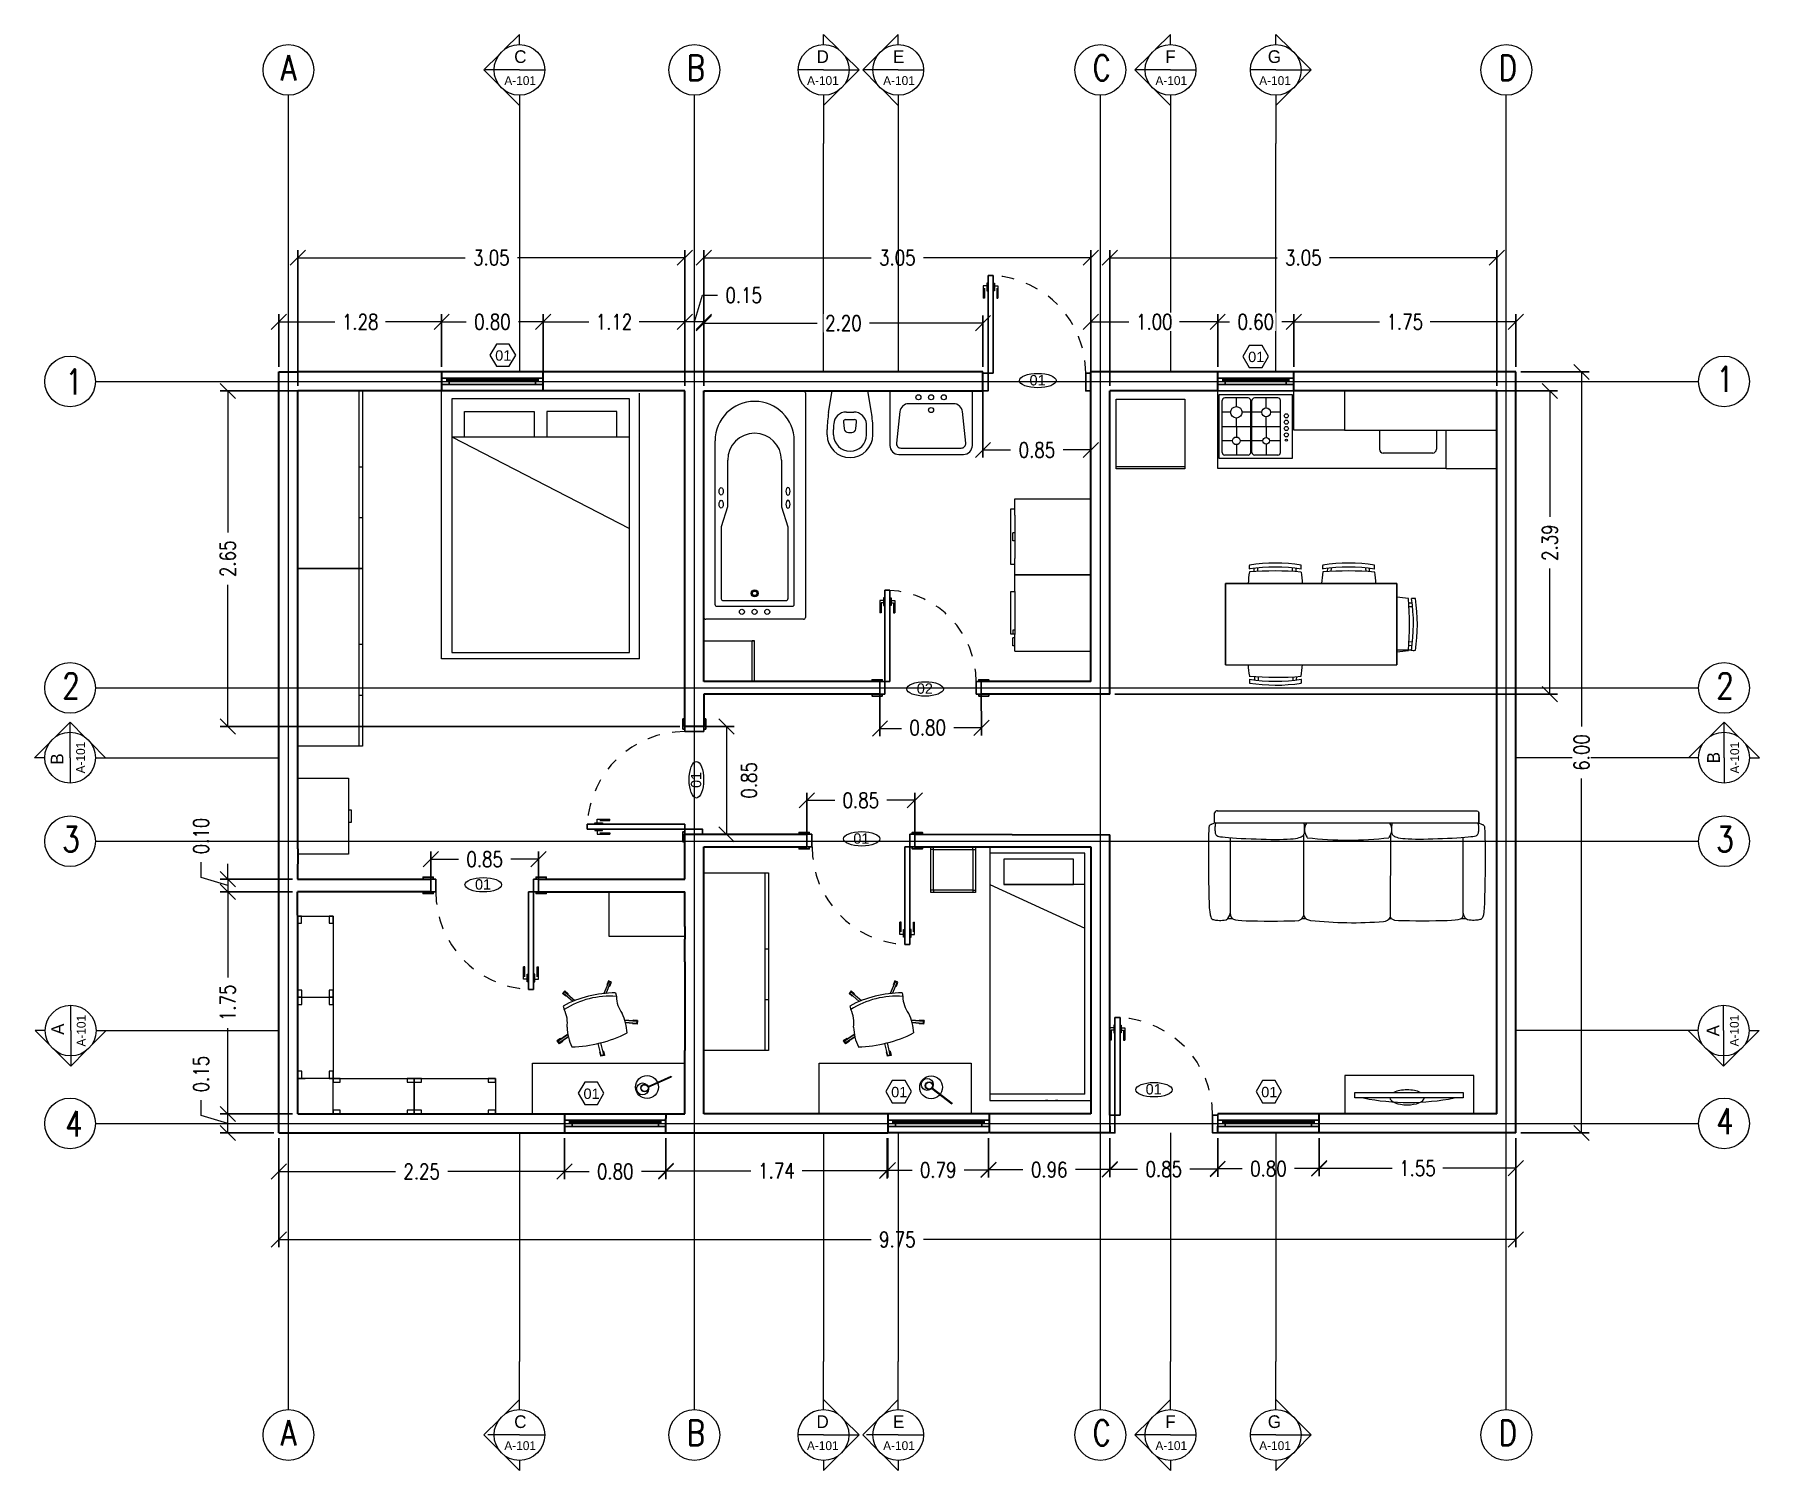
# Model space of a CAD drawing. Header units: millimetres. Extents: x 254 to 267.6, y 167.8 to 179.1.
import ezdxf

# ---------------------------------------------------------------- set-up
doc = ezdxf.new("R2010")
doc.units = ezdxf.units.MM
doc.linetypes.add('TRATTEGGIATA2', pattern=[0.375, 0.25, -0.125])
for name, color, linetype, lineweight in [('A-ANNO-DIMS', 3, 'Continuous', 18), ('A-ANNO-SYMB', 3, 'Continuous', 18), ('A-ANNO-TEXT', 3, 'Continuous', 18), ('A-DOOR-FULL', 4, 'Continuous', 25), ('A-FURN', 8, 'Continuous', 18), ('A-GLAZ-FULL', 4, 'Continuous', 25), ('A-WALL-FULL-EXTR', 7, 'Continuous', 35), ('A-WALL-FULL-INTR', 7, 'Continuous', 35)]:
    doc.layers.add(name, color=color, linetype=linetype, lineweight=lineweight)
doc.layers.add('PORTE - doors', color=252, linetype='Continuous')
doc.styles.add('ARIAL', font='arial.ttf')
doc.styles.add('E-ROMANS', font='romans.shx', dxfattribs={"width": 0.8})
doc.dimstyles.new('E-0100_ARW_18', dxfattribs={"dimscale": 0.001, "dimtxt": 180, "dimasz": 180, "dimexe": 90, "dimexo": 60, "dimgap": 90, "dimtad": 0, "dimzin": 0, "dimdsep": 46, "dimtxsty": 'E-ROMANS', "dimblk": 'OPEN90', "dimcen": 90, "dimclrd": 256, "dimclre": 256, "dimclrt": 256, "dimadec": 0, "dimazin": 0, "dimtfac": 1, "dimtmove": 1, "dimatfit": 3, "dimldrblk": 'OPEN90', "dimfxl": 1, "dimtfill": 1, "dimtolj": 1, "dimtzin": 0, "dimarcsym": 0})

msp = doc.modelspace()

# ---------------------------------------------------------------- texts
at = {"layer": 'A-ANNO-DIMS'}
for s, width, insert, char_height, attachment_point in [('C', 0.51526, (257.792, 178.993), 0.1, 1), ('D', 0.51526, (260.272, 178.993), 0.1, 3), ('E', 0.51526, (260.778, 178.993), 0.1, 1), ('F', 0.51526, (262.924, 178.993), 0.1, 1), ('G', 0.51526, (263.836, 178.993), 0.1, 3), ('A-101', 1.32288, (257.714, 178.789), 0.07, 1), ('A-101', 1.32288, (260.35, 178.789), 0.07, 3), ('A-101', 1.32288, (260.7, 178.789), 0.07, 1), ('A-101', 1.32288, (262.846, 178.789), 0.07, 1), ('A-101', 1.32288, (263.914, 178.789), 0.07, 3), ('C', 0.51526, (257.792, 168.231), 0.1, 1), ('D', 0.51526, (260.271, 168.231), 0.1, 3), ('E', 0.51526, (260.778, 168.231), 0.1, 1), ('F', 0.51526, (262.924, 168.231), 0.1, 1), ('G', 0.51526, (263.836, 168.231), 0.1, 3), ('A-101', 1.32288, (257.714, 168.027), 0.07, 1), ('A-101', 1.32288, (260.349, 168.027), 0.07, 3), ('A-101', 1.32288, (260.7, 168.027), 0.07, 1), ('A-101', 1.32288, (262.846, 168.027), 0.07, 1), ('A-101', 1.32288, (263.914, 168.027), 0.07, 3)]:
    msp.add_mtext_dynamic_manual_height_columns(s, width=width, gutter_width=12.5, heights=[0], dxfattribs=dict(at, insert=insert, char_height=char_height, attachment_point=attachment_point))
at = {"layer": 'A-ANNO-DIMS', "rotation": 90}
for s, width, insert, char_height, attachment_point in [('A-101', 1.32288, (254.339, 173.292), 0.07, 1), ('A-101', 1.32288, (267.377, 173.291), 0.07, 1), ('B', 0.51526, (254.139, 173.361), 0.1, 1), ('B', 0.51526, (267.195, 173.372), 0.1, 1), ('A-101', 1.32288, (254.344, 171.388), 0.07, 3), ('A-101', 1.32288, (267.374, 171.389), 0.07, 3), ('A', 0.51526, (254.144, 171.32), 0.1, 3), ('A', 0.51526, (267.192, 171.308), 0.1, 3)]:
    msp.add_mtext_dynamic_manual_height_columns(s, width=width, gutter_width=12.5, heights=[0], dxfattribs=dict(at, insert=insert, char_height=char_height, attachment_point=attachment_point))
at = {"layer": 'A-ANNO-SYMB', "color": 7, "style": 'ARIAL'}
for p in [(258.338, 170.726), (260.763, 170.739), (263.68, 170.739)]:
    msp.add_text('01', height=0.0816, rotation=359.8326, dxfattribs=at).set_placement(p)
msp.add_text('01', height=0.0816, dxfattribs=at).set_placement((262.769, 170.761))
at = {"layer": 'A-ANNO-TEXT', "char_height": 0.2, "attachment_point": 1, "style": 'E-ROMANS'}
for s, insert in [('A', (255.951, 178.955)), ('B', (259.151, 178.955)), ('C', (262.351, 178.955)), ('D', (265.551, 178.955)), ('1', (267.267, 176.499)), ('1', (254.253, 176.479)), ('2', (254.23, 174.083)), ('2', (267.267, 174.083)), ('3', (254.23, 172.874)), ('3', (267.267, 172.874)), ('4', (267.267, 170.649)), ('4', (254.253, 170.629)), ('A', (255.951, 168.193)), ('B', (259.151, 168.193)), ('C', (262.351, 168.193)), ('D', (265.551, 168.193))]:
    msp.add_mtext_dynamic_manual_height_columns(s, width=0.34021, gutter_width=9, heights=[0], dxfattribs=dict(at, insert=insert))

# ---------------------------------------------------------------- blocks, each defined once
blk = doc.blocks.new('_Oblique')
at = {"color": 0, "linetype": 'ByBlock', "lineweight": -2}
blk.add_line((-0.5, -0.5), (0.5, 0.5), dxfattribs=at)
blk = doc.blocks.new('*D14')
at = {"layer": 'A-ANNO-DIMS', "lineweight": -2, "transparency": 16777216}
for p, q in [((265.727, 176.457), (266.265, 176.457)), ((265.727, 170.457), (266.265, 170.457))]:
    blk.add_line(p, q, dxfattribs=at)
at = {"layer": 'A-ANNO-DIMS', "transparency": 16777216}
for p, q in [((266.205, 176.457), (266.205, 173.661)), ((266.205, 170.457), (266.205, 173.253))]:
    blk.add_line(p, q, dxfattribs=at)
at = {"layer": 'A-ANNO-DIMS', "transparency": 16777216, "xscale": 0.12, "yscale": 0.12, "zscale": 0.12}
for p, rotation in [((266.205, 176.457), 90), ((266.205, 170.457), 270)]:
    blk.add_blockref('_Oblique', p, dxfattribs=dict(at, rotation=rotation))
at = {"layer": 'A-ANNO-DIMS', "transparency": 16777216, "insert": (266.205, 173.457), "char_height": 0.12, "attachment_point": 5, "rotation": 90, "style": 'E-ROMANS', "bg_fill": 3, "box_fill_scale": 1.1, "bg_fill_color": 256, "bg_fill_true_color": 13158600, "bg_fill_transparency": 0}
blk.add_mtext('\\A1;6.00', dxfattribs=at)
blk = doc.blocks.new('_Open90')
at = {"color": 0, "linetype": 'ByBlock', "lineweight": -2}
for p, q in [((0, 0), (-1, 0)), ((-0.5, 0.5), (0, 0)), ((0, 0), (-0.5, -0.5))]:
    blk.add_line(p, q, dxfattribs=at)
blk = doc.blocks.new('*D15')
at = {"layer": 'A-ANNO-DIMS', "lineweight": -2, "transparency": 16777216}
for p, q in [((264.137, 170.417), (264.137, 170.119)), ((265.687, 170.417), (265.687, 170.119))]:
    blk.add_line(p, q, dxfattribs=at)
at = {"layer": 'A-ANNO-DIMS', "transparency": 16777216}
for p, q in [((264.137, 170.179), (264.712, 170.179)), ((265.687, 170.179), (265.111, 170.179))]:
    blk.add_line(p, q, dxfattribs=at)
at = {"layer": 'A-ANNO-DIMS', "transparency": 16777216, "xscale": 0.12, "yscale": 0.12, "zscale": 0.12, "rotation": 180}
blk.add_blockref('_Oblique', (264.137, 170.179), dxfattribs=at)
at = {"layer": 'A-ANNO-DIMS', "transparency": 16777216, "xscale": 0.12, "yscale": 0.12, "zscale": 0.12}
blk.add_blockref('_Oblique', (265.687, 170.179), dxfattribs=at)
at = {"layer": 'A-ANNO-DIMS', "transparency": 16777216, "insert": (264.912, 170.179), "char_height": 0.12, "attachment_point": 5, "style": 'E-ROMANS', "bg_fill": 3, "box_fill_scale": 1.1, "bg_fill_color": 256, "bg_fill_true_color": 13158600, "bg_fill_transparency": 0}
blk.add_mtext('\\A1;1.55', dxfattribs=at)
blk = doc.blocks.new('*D7')
at = {"layer": 'A-ANNO-DIMS', "lineweight": -2, "transparency": 16777216}
for p, q in [((263.337, 170.417), (263.337, 170.116)), ((264.137, 170.417), (264.137, 170.116))]:
    blk.add_line(p, q, dxfattribs=at)
at = {"layer": 'A-ANNO-DIMS', "transparency": 16777216}
for p, q in [((263.337, 170.176), (263.53, 170.176)), ((264.137, 170.176), (263.943, 170.176))]:
    blk.add_line(p, q, dxfattribs=at)
at = {"layer": 'A-ANNO-DIMS', "transparency": 16777216, "xscale": 0.12, "yscale": 0.12, "zscale": 0.12, "rotation": 180}
blk.add_blockref('_Oblique', (263.337, 170.176), dxfattribs=at)
at = {"layer": 'A-ANNO-DIMS', "transparency": 16777216, "xscale": 0.12, "yscale": 0.12, "zscale": 0.12}
blk.add_blockref('_Oblique', (264.137, 170.176), dxfattribs=at)
at = {"layer": 'A-ANNO-DIMS', "transparency": 16777216, "insert": (263.737, 170.176), "char_height": 0.12, "attachment_point": 5, "style": 'E-ROMANS', "bg_fill": 3, "box_fill_scale": 1.1, "bg_fill_color": 256, "bg_fill_true_color": 13158600, "bg_fill_transparency": 0}
blk.add_mtext('\\A1;0.80', dxfattribs=at)
blk = doc.blocks.new('*D8')
at = {"layer": 'A-ANNO-DIMS', "lineweight": -2, "transparency": 16777216}
for p, q in [((262.487, 170.417), (262.487, 170.112)), ((263.337, 170.417), (263.337, 170.112))]:
    blk.add_line(p, q, dxfattribs=at)
at = {"layer": 'A-ANNO-DIMS', "transparency": 16777216}
for p, q in [((262.487, 170.172), (262.705, 170.172)), ((263.337, 170.172), (263.118, 170.172))]:
    blk.add_line(p, q, dxfattribs=at)
at = {"layer": 'A-ANNO-DIMS', "transparency": 16777216, "xscale": 0.12, "yscale": 0.12, "zscale": 0.12, "rotation": 180}
blk.add_blockref('_Oblique', (262.487, 170.172), dxfattribs=at)
at = {"layer": 'A-ANNO-DIMS', "transparency": 16777216, "xscale": 0.12, "yscale": 0.12, "zscale": 0.12}
blk.add_blockref('_Oblique', (263.337, 170.172), dxfattribs=at)
at = {"layer": 'A-ANNO-DIMS', "transparency": 16777216, "insert": (262.912, 170.172), "char_height": 0.12, "attachment_point": 5, "style": 'E-ROMANS', "bg_fill": 3, "box_fill_scale": 1.1, "bg_fill_color": 256, "bg_fill_true_color": 13158600, "bg_fill_transparency": 0}
blk.add_mtext('\\A1;0.85', dxfattribs=at)
blk = doc.blocks.new('*D16')
at = {"layer": 'A-ANNO-DIMS', "lineweight": -2, "transparency": 16777216}
for p, q in [((261.531, 170.417), (261.531, 170.108)), ((262.487, 170.417), (262.487, 170.108))]:
    blk.add_line(p, q, dxfattribs=at)
at = {"layer": 'A-ANNO-DIMS', "transparency": 16777216}
for p, q in [((261.531, 170.168), (261.802, 170.168)), ((262.487, 170.168), (262.215, 170.168))]:
    blk.add_line(p, q, dxfattribs=at)
at = {"layer": 'A-ANNO-DIMS', "transparency": 16777216, "xscale": 0.12, "yscale": 0.12, "zscale": 0.12, "rotation": 180}
blk.add_blockref('_Oblique', (261.531, 170.168), dxfattribs=at)
at = {"layer": 'A-ANNO-DIMS', "transparency": 16777216, "xscale": 0.12, "yscale": 0.12, "zscale": 0.12}
blk.add_blockref('_Oblique', (262.487, 170.168), dxfattribs=at)
at = {"layer": 'A-ANNO-DIMS', "transparency": 16777216, "insert": (262.009, 170.168), "char_height": 0.12, "attachment_point": 5, "style": 'E-ROMANS', "bg_fill": 3, "box_fill_scale": 1.1, "bg_fill_color": 256, "bg_fill_true_color": 13158600, "bg_fill_transparency": 0}
blk.add_mtext('\\A1;0.96', dxfattribs=at)
blk = doc.blocks.new('*D17')
at = {"layer": 'A-ANNO-DIMS', "lineweight": -2, "transparency": 16777216}
for p, q in [((260.737, 170.417), (260.737, 170.105)), ((261.531, 170.417), (261.531, 170.105))]:
    blk.add_line(p, q, dxfattribs=at)
at = {"layer": 'A-ANNO-DIMS', "transparency": 16777216}
for p, q in [((260.737, 170.165), (260.93, 170.165)), ((261.531, 170.165), (261.338, 170.165))]:
    blk.add_line(p, q, dxfattribs=at)
at = {"layer": 'A-ANNO-DIMS', "transparency": 16777216, "xscale": 0.12, "yscale": 0.12, "zscale": 0.12, "rotation": 180}
blk.add_blockref('_Oblique', (260.737, 170.165), dxfattribs=at)
at = {"layer": 'A-ANNO-DIMS', "transparency": 16777216, "xscale": 0.12, "yscale": 0.12, "zscale": 0.12}
blk.add_blockref('_Oblique', (261.531, 170.165), dxfattribs=at)
at = {"layer": 'A-ANNO-DIMS', "transparency": 16777216, "insert": (261.134, 170.165), "char_height": 0.12, "attachment_point": 5, "style": 'E-ROMANS', "bg_fill": 3, "box_fill_scale": 1.1, "bg_fill_color": 256, "bg_fill_true_color": 13158600, "bg_fill_transparency": 0}
blk.add_mtext('\\A1;0.79', dxfattribs=at)
blk = doc.blocks.new('*D18')
at = {"layer": 'A-ANNO-DIMS', "lineweight": -2, "transparency": 16777216}
for p, q in [((258.988, 170.417), (258.988, 170.099)), ((260.731, 170.417), (260.731, 170.099))]:
    blk.add_line(p, q, dxfattribs=at)
at = {"layer": 'A-ANNO-DIMS', "transparency": 16777216}
for p, q in [((258.988, 170.159), (259.658, 170.159)), ((260.731, 170.159), (260.061, 170.159))]:
    blk.add_line(p, q, dxfattribs=at)
at = {"layer": 'A-ANNO-DIMS', "transparency": 16777216, "xscale": 0.12, "yscale": 0.12, "zscale": 0.12, "rotation": 180}
blk.add_blockref('_Oblique', (258.988, 170.159), dxfattribs=at)
at = {"layer": 'A-ANNO-DIMS', "transparency": 16777216, "xscale": 0.12, "yscale": 0.12, "zscale": 0.12}
blk.add_blockref('_Oblique', (260.731, 170.159), dxfattribs=at)
at = {"layer": 'A-ANNO-DIMS', "transparency": 16777216, "insert": (259.859, 170.159), "char_height": 0.12, "attachment_point": 5, "style": 'E-ROMANS', "bg_fill": 3, "box_fill_scale": 1.1, "bg_fill_color": 256, "bg_fill_true_color": 13158600, "bg_fill_transparency": 0}
blk.add_mtext('\\A1;1.74', dxfattribs=at)
blk = doc.blocks.new('*D19')
at = {"layer": 'A-ANNO-DIMS', "lineweight": -2, "transparency": 16777216}
for p, q in [((258.188, 170.417), (258.188, 170.093)), ((258.988, 170.417), (258.988, 170.093))]:
    blk.add_line(p, q, dxfattribs=at)
at = {"layer": 'A-ANNO-DIMS', "transparency": 16777216}
for p, q in [((258.188, 170.153), (258.382, 170.153)), ((258.988, 170.153), (258.794, 170.153))]:
    blk.add_line(p, q, dxfattribs=at)
at = {"layer": 'A-ANNO-DIMS', "transparency": 16777216, "xscale": 0.12, "yscale": 0.12, "zscale": 0.12, "rotation": 180}
blk.add_blockref('_Oblique', (258.188, 170.153), dxfattribs=at)
at = {"layer": 'A-ANNO-DIMS', "transparency": 16777216, "xscale": 0.12, "yscale": 0.12, "zscale": 0.12}
blk.add_blockref('_Oblique', (258.988, 170.153), dxfattribs=at)
at = {"layer": 'A-ANNO-DIMS', "transparency": 16777216, "insert": (258.588, 170.153), "char_height": 0.12, "attachment_point": 5, "style": 'E-ROMANS', "bg_fill": 3, "box_fill_scale": 1.1, "bg_fill_color": 256, "bg_fill_true_color": 13158600, "bg_fill_transparency": 0}
blk.add_mtext('\\A1;0.80', dxfattribs=at)
blk = doc.blocks.new('*D20')
at = {"layer": 'A-ANNO-DIMS', "lineweight": -2, "transparency": 16777216}
for p, q in [((255.937, 170.417), (255.937, 170.093)), ((258.188, 170.417), (258.188, 170.093))]:
    blk.add_line(p, q, dxfattribs=at)
at = {"layer": 'A-ANNO-DIMS', "transparency": 16777216}
for p, q in [((255.937, 170.153), (256.856, 170.153)), ((258.188, 170.153), (257.269, 170.153))]:
    blk.add_line(p, q, dxfattribs=at)
at = {"layer": 'A-ANNO-DIMS', "transparency": 16777216, "xscale": 0.12, "yscale": 0.12, "zscale": 0.12, "rotation": 180}
blk.add_blockref('_Oblique', (255.937, 170.153), dxfattribs=at)
at = {"layer": 'A-ANNO-DIMS', "transparency": 16777216, "xscale": 0.12, "yscale": 0.12, "zscale": 0.12}
blk.add_blockref('_Oblique', (258.188, 170.153), dxfattribs=at)
at = {"layer": 'A-ANNO-DIMS', "transparency": 16777216, "insert": (257.062, 170.153), "char_height": 0.12, "attachment_point": 5, "style": 'E-ROMANS', "bg_fill": 3, "box_fill_scale": 1.1, "bg_fill_color": 256, "bg_fill_true_color": 13158600, "bg_fill_transparency": 0}
blk.add_mtext('\\A1;2.25', dxfattribs=at)
blk = doc.blocks.new('*D21')
at = {"layer": 'A-ANNO-DIMS', "lineweight": -2, "transparency": 16777216}
for p, q in [((256.045, 172.359), (255.474, 172.359)), ((256.045, 170.607), (255.474, 170.607))]:
    blk.add_line(p, q, dxfattribs=at)
at = {"layer": 'A-ANNO-DIMS', "transparency": 16777216}
for p, q in [((255.534, 172.359), (255.534, 171.682)), ((255.534, 170.607), (255.534, 171.283))]:
    blk.add_line(p, q, dxfattribs=at)
at = {"layer": 'A-ANNO-DIMS', "transparency": 16777216, "xscale": 0.12, "yscale": 0.12, "zscale": 0.12}
for p, rotation in [((255.534, 172.359), 90), ((255.534, 170.607), 270)]:
    blk.add_blockref('_Oblique', p, dxfattribs=dict(at, rotation=rotation))
at = {"layer": 'A-ANNO-DIMS', "transparency": 16777216, "insert": (255.534, 171.483), "char_height": 0.12, "attachment_point": 5, "rotation": 90, "style": 'E-ROMANS', "bg_fill": 3, "box_fill_scale": 1.1, "bg_fill_color": 256, "bg_fill_true_color": 13158600, "bg_fill_transparency": 0}
blk.add_mtext('\\A1;1.75', dxfattribs=at)
blk = doc.blocks.new('*D22')
at = {"layer": 'A-ANNO-DIMS', "transparency": 16777216}
for p, q in [((255.324, 172.472), (255.324, 172.592)), ((255.534, 172.459), (255.534, 172.579)), ((255.534, 172.409), (255.324, 172.472)), ((255.534, 172.459), (255.534, 172.359)), ((255.534, 172.459), (255.534, 172.359)), ((255.534, 172.359), (255.534, 172.239))]:
    blk.add_line(p, q, dxfattribs=at)
at = {"layer": 'A-ANNO-DIMS', "lineweight": -2, "transparency": 16777216}
for p, q in [((256.045, 172.459), (255.474, 172.459)), ((256.045, 172.359), (255.474, 172.359))]:
    blk.add_line(p, q, dxfattribs=at)
at = {"layer": 'A-ANNO-DIMS', "transparency": 16777216, "xscale": 0.12, "yscale": 0.12, "zscale": 0.12}
for p, rotation in [((255.534, 172.459), 270), ((255.534, 172.359), 90)]:
    blk.add_blockref('_Oblique', p, dxfattribs=dict(at, rotation=rotation))
at = {"layer": 'A-ANNO-DIMS', "transparency": 16777216, "insert": (255.324, 172.798), "char_height": 0.12, "attachment_point": 5, "rotation": 90, "style": 'E-ROMANS', "bg_fill": 3, "box_fill_scale": 1.1, "bg_fill_color": 256, "bg_fill_true_color": 13158600, "bg_fill_transparency": 0}
blk.add_mtext('\\A1;0.10', dxfattribs=at)
blk = doc.blocks.new('*D23')
at = {"layer": 'A-ANNO-DIMS', "transparency": 16777216}
for p, q in [((255.324, 170.595), (255.324, 170.715)), ((255.534, 170.532), (255.324, 170.595)), ((255.534, 170.457), (255.534, 170.607))]:
    blk.add_line(p, q, dxfattribs=at)
at = {"layer": 'A-ANNO-DIMS', "lineweight": -2, "transparency": 16777216}
for p, q in [((255.897, 170.607), (255.474, 170.607)), ((255.897, 170.457), (255.474, 170.457))]:
    blk.add_line(p, q, dxfattribs=at)
at = {"layer": 'A-ANNO-DIMS', "transparency": 16777216, "xscale": 0.12, "yscale": 0.12, "zscale": 0.12}
for p, rotation in [((255.534, 170.607), 90), ((255.534, 170.457), 270)]:
    blk.add_blockref('_Oblique', p, dxfattribs=dict(at, rotation=rotation))
at = {"layer": 'A-ANNO-DIMS', "transparency": 16777216, "insert": (255.324, 170.921), "char_height": 0.12, "attachment_point": 5, "rotation": 90, "style": 'E-ROMANS', "bg_fill": 3, "box_fill_scale": 1.1, "bg_fill_color": 256, "bg_fill_true_color": 13158600, "bg_fill_transparency": 0}
blk.add_mtext('\\A1;0.15', dxfattribs=at)
blk = doc.blocks.new('*D24')
at = {"layer": 'A-ANNO-DIMS', "transparency": 16777216}
for p, q in [((259.212, 176.852), (259.275, 177.062)), ((259.275, 177.062), (259.395, 177.062)), ((259.287, 176.852), (259.137, 176.852))]:
    blk.add_line(p, q, dxfattribs=at)
at = {"layer": 'A-ANNO-DIMS', "lineweight": -2, "transparency": 16777216}
for p, q in [((259.137, 176.347), (259.137, 176.912)), ((259.287, 176.347), (259.287, 176.912))]:
    blk.add_line(p, q, dxfattribs=at)
at = {"layer": 'A-ANNO-DIMS', "transparency": 16777216, "xscale": 0.12, "yscale": 0.12, "zscale": 0.12, "rotation": 180}
blk.add_blockref('_Oblique', (259.137, 176.852), dxfattribs=at)
at = {"layer": 'A-ANNO-DIMS', "transparency": 16777216, "xscale": 0.12, "yscale": 0.12, "zscale": 0.12}
blk.add_blockref('_Oblique', (259.287, 176.852), dxfattribs=at)
at = {"layer": 'A-ANNO-DIMS', "transparency": 16777216, "insert": (259.601, 177.062), "char_height": 0.12, "attachment_point": 5, "style": 'E-ROMANS', "bg_fill": 3, "box_fill_scale": 1.1, "bg_fill_color": 256, "bg_fill_true_color": 13158600, "bg_fill_transparency": 0}
blk.add_mtext('\\A1;0.15', dxfattribs=at)
blk = doc.blocks.new('*D25')
at = {"layer": 'A-ANNO-DIMS', "lineweight": -2, "transparency": 16777216}
for p, q in [((258.02, 176.347), (258.02, 176.912)), ((259.137, 176.347), (259.137, 176.912))]:
    blk.add_line(p, q, dxfattribs=at)
at = {"layer": 'A-ANNO-DIMS', "transparency": 16777216}
for p, q in [((258.02, 176.852), (258.379, 176.852)), ((259.137, 176.852), (258.778, 176.852))]:
    blk.add_line(p, q, dxfattribs=at)
at = {"layer": 'A-ANNO-DIMS', "transparency": 16777216, "xscale": 0.12, "yscale": 0.12, "zscale": 0.12, "rotation": 180}
blk.add_blockref('_Oblique', (258.02, 176.852), dxfattribs=at)
at = {"layer": 'A-ANNO-DIMS', "transparency": 16777216, "xscale": 0.12, "yscale": 0.12, "zscale": 0.12}
blk.add_blockref('_Oblique', (259.137, 176.852), dxfattribs=at)
at = {"layer": 'A-ANNO-DIMS', "transparency": 16777216, "insert": (258.578, 176.852), "char_height": 0.12, "attachment_point": 5, "style": 'E-ROMANS', "bg_fill": 3, "box_fill_scale": 1.1, "bg_fill_color": 256, "bg_fill_true_color": 13158600, "bg_fill_transparency": 0}
blk.add_mtext('\\A1;1.12', dxfattribs=at)
blk = doc.blocks.new('*D26')
at = {"layer": 'A-ANNO-DIMS', "lineweight": -2, "transparency": 16777216}
for p, q in [((257.22, 176.497), (257.22, 176.912)), ((258.02, 176.497), (258.02, 176.912))]:
    blk.add_line(p, q, dxfattribs=at)
at = {"layer": 'A-ANNO-DIMS', "transparency": 16777216}
for p, q in [((257.22, 176.852), (257.413, 176.852)), ((258.02, 176.852), (257.826, 176.852))]:
    blk.add_line(p, q, dxfattribs=at)
at = {"layer": 'A-ANNO-DIMS', "transparency": 16777216, "xscale": 0.12, "yscale": 0.12, "zscale": 0.12, "rotation": 180}
blk.add_blockref('_Oblique', (257.22, 176.852), dxfattribs=at)
at = {"layer": 'A-ANNO-DIMS', "transparency": 16777216, "xscale": 0.12, "yscale": 0.12, "zscale": 0.12}
blk.add_blockref('_Oblique', (258.02, 176.852), dxfattribs=at)
at = {"layer": 'A-ANNO-DIMS', "transparency": 16777216, "insert": (257.62, 176.852), "char_height": 0.12, "attachment_point": 5, "style": 'E-ROMANS', "bg_fill": 3, "box_fill_scale": 1.1, "bg_fill_color": 256, "bg_fill_true_color": 13158600, "bg_fill_transparency": 0}
blk.add_mtext('\\A1;0.80', dxfattribs=at)
blk = doc.blocks.new('*D27')
at = {"layer": 'A-ANNO-DIMS', "lineweight": -2, "transparency": 16777216}
for p, q in [((255.937, 176.497), (255.937, 176.912)), ((257.22, 176.497), (257.22, 176.912))]:
    blk.add_line(p, q, dxfattribs=at)
at = {"layer": 'A-ANNO-DIMS', "transparency": 16777216}
for p, q in [((255.937, 176.852), (256.379, 176.852)), ((257.22, 176.852), (256.778, 176.852))]:
    blk.add_line(p, q, dxfattribs=at)
at = {"layer": 'A-ANNO-DIMS', "transparency": 16777216, "xscale": 0.12, "yscale": 0.12, "zscale": 0.12, "rotation": 180}
blk.add_blockref('_Oblique', (255.937, 176.852), dxfattribs=at)
at = {"layer": 'A-ANNO-DIMS', "transparency": 16777216, "xscale": 0.12, "yscale": 0.12, "zscale": 0.12}
blk.add_blockref('_Oblique', (257.22, 176.852), dxfattribs=at)
at = {"layer": 'A-ANNO-DIMS', "transparency": 16777216, "insert": (256.578, 176.852), "char_height": 0.12, "attachment_point": 5, "style": 'E-ROMANS', "bg_fill": 3, "box_fill_scale": 1.1, "bg_fill_color": 256, "bg_fill_true_color": 13158600, "bg_fill_transparency": 0}
blk.add_mtext('\\A1;1.28', dxfattribs=at)
blk = doc.blocks.new('*D28')
at = {"layer": 'A-ANNO-DIMS', "lineweight": -2, "transparency": 16777216}
for p, q in [((256.087, 176.347), (256.087, 177.418)), ((259.137, 176.347), (259.137, 177.418))]:
    blk.add_line(p, q, dxfattribs=at)
at = {"layer": 'A-ANNO-DIMS', "transparency": 16777216}
for p, q in [((256.087, 177.358), (257.405, 177.358)), ((259.137, 177.358), (257.818, 177.358))]:
    blk.add_line(p, q, dxfattribs=at)
at = {"layer": 'A-ANNO-DIMS', "transparency": 16777216, "xscale": 0.12, "yscale": 0.12, "zscale": 0.12, "rotation": 180}
blk.add_blockref('_Oblique', (256.087, 177.358), dxfattribs=at)
at = {"layer": 'A-ANNO-DIMS', "transparency": 16777216, "xscale": 0.12, "yscale": 0.12, "zscale": 0.12}
blk.add_blockref('_Oblique', (259.137, 177.358), dxfattribs=at)
at = {"layer": 'A-ANNO-DIMS', "transparency": 16777216, "insert": (257.612, 177.358), "char_height": 0.12, "attachment_point": 5, "style": 'E-ROMANS', "bg_fill": 3, "box_fill_scale": 1.1, "bg_fill_color": 256, "bg_fill_true_color": 13158600, "bg_fill_transparency": 0}
blk.add_mtext('\\A1;3.05', dxfattribs=at)
blk = doc.blocks.new('*D29')
at = {"layer": 'A-ANNO-DIMS', "lineweight": -2, "transparency": 16777216}
for p, q in [((259.287, 176.347), (259.287, 177.418)), ((262.337, 176.397), (262.337, 177.418))]:
    blk.add_line(p, q, dxfattribs=at)
at = {"layer": 'A-ANNO-DIMS', "transparency": 16777216}
for p, q in [((259.287, 177.358), (260.605, 177.358)), ((262.337, 177.358), (261.018, 177.358))]:
    blk.add_line(p, q, dxfattribs=at)
at = {"layer": 'A-ANNO-DIMS', "transparency": 16777216, "xscale": 0.12, "yscale": 0.12, "zscale": 0.12, "rotation": 180}
blk.add_blockref('_Oblique', (259.287, 177.358), dxfattribs=at)
at = {"layer": 'A-ANNO-DIMS', "transparency": 16777216, "xscale": 0.12, "yscale": 0.12, "zscale": 0.12}
blk.add_blockref('_Oblique', (262.337, 177.358), dxfattribs=at)
at = {"layer": 'A-ANNO-DIMS', "transparency": 16777216, "insert": (260.812, 177.358), "char_height": 0.12, "attachment_point": 5, "style": 'E-ROMANS', "bg_fill": 3, "box_fill_scale": 1.1, "bg_fill_color": 256, "bg_fill_true_color": 13158600, "bg_fill_transparency": 0}
blk.add_mtext('\\A1;3.05', dxfattribs=at)
blk = doc.blocks.new('*D30')
at = {"layer": 'A-ANNO-DIMS', "lineweight": -2, "transparency": 16777216}
for p, q in [((262.487, 176.347), (262.487, 177.418)), ((265.537, 176.347), (265.537, 177.418))]:
    blk.add_line(p, q, dxfattribs=at)
at = {"layer": 'A-ANNO-DIMS', "transparency": 16777216}
for p, q in [((262.487, 177.358), (263.805, 177.358)), ((265.537, 177.358), (264.218, 177.358))]:
    blk.add_line(p, q, dxfattribs=at)
at = {"layer": 'A-ANNO-DIMS', "transparency": 16777216, "xscale": 0.12, "yscale": 0.12, "zscale": 0.12, "rotation": 180}
blk.add_blockref('_Oblique', (262.487, 177.358), dxfattribs=at)
at = {"layer": 'A-ANNO-DIMS', "transparency": 16777216, "xscale": 0.12, "yscale": 0.12, "zscale": 0.12}
blk.add_blockref('_Oblique', (265.537, 177.358), dxfattribs=at)
at = {"layer": 'A-ANNO-DIMS', "transparency": 16777216, "insert": (264.012, 177.358), "char_height": 0.12, "attachment_point": 5, "style": 'E-ROMANS', "bg_fill": 3, "box_fill_scale": 1.1, "bg_fill_color": 256, "bg_fill_true_color": 13158600, "bg_fill_transparency": 0}
blk.add_mtext('\\A1;3.05', dxfattribs=at)
blk = doc.blocks.new('*D31')
at = {"layer": 'A-ANNO-DIMS', "lineweight": -2, "transparency": 16777216}
for p, q in [((262.527, 176.307), (266.015, 176.307)), ((262.527, 173.916), (266.015, 173.916))]:
    blk.add_line(p, q, dxfattribs=at)
at = {"layer": 'A-ANNO-DIMS', "transparency": 16777216}
for p, q in [((265.955, 176.307), (265.955, 175.315)), ((265.955, 173.916), (265.955, 174.907))]:
    blk.add_line(p, q, dxfattribs=at)
at = {"layer": 'A-ANNO-DIMS', "transparency": 16777216, "xscale": 0.12, "yscale": 0.12, "zscale": 0.12}
for p, rotation in [((265.955, 176.307), 90), ((265.955, 173.916), 270)]:
    blk.add_blockref('_Oblique', p, dxfattribs=dict(at, rotation=rotation))
at = {"layer": 'A-ANNO-DIMS', "transparency": 16777216, "insert": (265.955, 175.111), "char_height": 0.12, "attachment_point": 5, "rotation": 90, "style": 'E-ROMANS', "bg_fill": 3, "box_fill_scale": 1.1, "bg_fill_color": 256, "bg_fill_true_color": 13158600, "bg_fill_transparency": 0}
blk.add_mtext('\\A1;2.39', dxfattribs=at)
blk = doc.blocks.new('*D32')
at = {"layer": 'A-ANNO-DIMS', "lineweight": -2, "transparency": 16777216}
for p, q in [((259.097, 176.307), (255.474, 176.307)), ((259.097, 173.662), (255.474, 173.662))]:
    blk.add_line(p, q, dxfattribs=at)
at = {"layer": 'A-ANNO-DIMS', "transparency": 16777216}
for p, q in [((255.534, 176.307), (255.534, 175.191)), ((255.534, 173.662), (255.534, 174.778))]:
    blk.add_line(p, q, dxfattribs=at)
at = {"layer": 'A-ANNO-DIMS', "transparency": 16777216, "xscale": 0.12, "yscale": 0.12, "zscale": 0.12}
for p, rotation in [((255.534, 176.307), 90), ((255.534, 173.662), 270)]:
    blk.add_blockref('_Oblique', p, dxfattribs=dict(at, rotation=rotation))
at = {"layer": 'A-ANNO-DIMS', "transparency": 16777216, "insert": (255.534, 174.984), "char_height": 0.12, "attachment_point": 5, "rotation": 90, "style": 'E-ROMANS', "bg_fill": 3, "box_fill_scale": 1.1, "bg_fill_color": 256, "bg_fill_true_color": 13158600, "bg_fill_transparency": 0}
blk.add_mtext('\\A1;2.65', dxfattribs=at)
blk = doc.blocks.new('*D33')
at = {"layer": 'A-ANNO-DIMS', "lineweight": -2, "transparency": 16777216}
for p, q in [((259.177, 173.662), (259.526, 173.662)), ((259.177, 172.812), (259.526, 172.812))]:
    blk.add_line(p, q, dxfattribs=at)
at = {"layer": 'A-ANNO-DIMS', "transparency": 16777216}
blk.add_line((259.466, 173.662), (259.466, 172.812), dxfattribs=at)
at = {"layer": 'A-ANNO-DIMS', "transparency": 16777216, "xscale": 0.12, "yscale": 0.12, "zscale": 0.12}
for p, rotation in [((259.466, 173.662), 90), ((259.466, 172.812), 270)]:
    blk.add_blockref('_Oblique', p, dxfattribs=dict(at, rotation=rotation))
at = {"layer": 'A-ANNO-DIMS', "transparency": 16777216, "insert": (259.643, 173.237), "char_height": 0.12, "attachment_point": 5, "rotation": 90, "style": 'E-ROMANS', "bg_fill": 3, "box_fill_scale": 1.1, "bg_fill_color": 256, "bg_fill_true_color": 13158600, "bg_fill_transparency": 0}
blk.add_mtext('\\A1;0.85', dxfattribs=at)
blk = doc.blocks.new('*D34')
at = {"layer": 'A-ANNO-DIMS', "lineweight": -2, "transparency": 16777216}
for p, q in [((257.134, 172.399), (257.134, 172.675)), ((257.984, 172.399), (257.984, 172.675))]:
    blk.add_line(p, q, dxfattribs=at)
at = {"layer": 'A-ANNO-DIMS', "transparency": 16777216}
for p, q in [((257.134, 172.615), (257.353, 172.615)), ((257.984, 172.615), (257.765, 172.615))]:
    blk.add_line(p, q, dxfattribs=at)
at = {"layer": 'A-ANNO-DIMS', "transparency": 16777216, "xscale": 0.12, "yscale": 0.12, "zscale": 0.12, "rotation": 180}
blk.add_blockref('_Oblique', (257.134, 172.615), dxfattribs=at)
at = {"layer": 'A-ANNO-DIMS', "transparency": 16777216, "xscale": 0.12, "yscale": 0.12, "zscale": 0.12}
blk.add_blockref('_Oblique', (257.984, 172.615), dxfattribs=at)
at = {"layer": 'A-ANNO-DIMS', "transparency": 16777216, "insert": (257.559, 172.615), "char_height": 0.12, "attachment_point": 5, "style": 'E-ROMANS', "bg_fill": 3, "box_fill_scale": 1.1, "bg_fill_color": 256, "bg_fill_true_color": 13158600, "bg_fill_transparency": 0}
blk.add_mtext('\\A1;0.85', dxfattribs=at)
blk = doc.blocks.new('*D35')
at = {"layer": 'A-ANNO-DIMS', "lineweight": -2, "transparency": 16777216}
for p, q in [((255.937, 170.417), (255.937, 169.557)), ((265.687, 170.417), (265.687, 169.557))]:
    blk.add_line(p, q, dxfattribs=at)
at = {"layer": 'A-ANNO-DIMS', "transparency": 16777216}
for p, q in [((255.937, 169.617), (260.605, 169.617)), ((265.687, 169.617), (261.018, 169.617))]:
    blk.add_line(p, q, dxfattribs=at)
at = {"layer": 'A-ANNO-DIMS', "transparency": 16777216, "xscale": 0.12, "yscale": 0.12, "zscale": 0.12, "rotation": 180}
blk.add_blockref('_Oblique', (255.937, 169.617), dxfattribs=at)
at = {"layer": 'A-ANNO-DIMS', "transparency": 16777216, "xscale": 0.12, "yscale": 0.12, "zscale": 0.12}
blk.add_blockref('_Oblique', (265.687, 169.617), dxfattribs=at)
at = {"layer": 'A-ANNO-DIMS', "transparency": 16777216, "insert": (260.812, 169.617), "char_height": 0.12, "attachment_point": 5, "style": 'E-ROMANS', "bg_fill": 3, "box_fill_scale": 1.1, "bg_fill_color": 256, "bg_fill_true_color": 13158600, "bg_fill_transparency": 0}
blk.add_mtext('\\A1;9.75', dxfattribs=at)
blk = doc.blocks.new('*D36')
at = {"layer": 'A-ANNO-DIMS', "lineweight": -2, "transparency": 16777216}
for p, q in [((260.098, 172.762), (260.098, 173.14)), ((260.95, 172.748), (260.95, 173.14))]:
    blk.add_line(p, q, dxfattribs=at)
at = {"layer": 'A-ANNO-DIMS', "transparency": 16777216}
for p, q in [((260.098, 173.08), (260.318, 173.08)), ((260.95, 173.08), (260.73, 173.08))]:
    blk.add_line(p, q, dxfattribs=at)
at = {"layer": 'A-ANNO-DIMS', "transparency": 16777216, "xscale": 0.12, "yscale": 0.12, "zscale": 0.12, "rotation": 180}
blk.add_blockref('_Oblique', (260.098, 173.08), dxfattribs=at)
at = {"layer": 'A-ANNO-DIMS', "transparency": 16777216, "xscale": 0.12, "yscale": 0.12, "zscale": 0.12}
blk.add_blockref('_Oblique', (260.95, 173.08), dxfattribs=at)
at = {"layer": 'A-ANNO-DIMS', "transparency": 16777216, "insert": (260.524, 173.08), "char_height": 0.12, "attachment_point": 5, "style": 'E-ROMANS', "bg_fill": 3, "box_fill_scale": 1.1, "bg_fill_color": 256, "bg_fill_true_color": 13158600, "bg_fill_transparency": 0}
blk.add_mtext('\\A1;0.85', dxfattribs=at)
blk = doc.blocks.new('*D9')
at = {"layer": 'A-ANNO-DIMS', "lineweight": -2, "transparency": 16777216}
for p, q in [((261.487, 176.302), (261.487, 175.782)), ((262.337, 176.302), (262.337, 175.782))]:
    blk.add_line(p, q, dxfattribs=at)
at = {"layer": 'A-ANNO-DIMS', "transparency": 16777216}
for p, q in [((261.487, 175.842), (261.705, 175.842)), ((262.337, 175.842), (262.118, 175.842))]:
    blk.add_line(p, q, dxfattribs=at)
at = {"layer": 'A-ANNO-DIMS', "transparency": 16777216, "xscale": 0.12, "yscale": 0.12, "zscale": 0.12, "rotation": 180}
blk.add_blockref('_Oblique', (261.487, 175.842), dxfattribs=at)
at = {"layer": 'A-ANNO-DIMS', "transparency": 16777216, "xscale": 0.12, "yscale": 0.12, "zscale": 0.12}
blk.add_blockref('_Oblique', (262.337, 175.842), dxfattribs=at)
at = {"layer": 'A-ANNO-DIMS', "transparency": 16777216, "insert": (261.912, 175.842), "char_height": 0.12, "attachment_point": 5, "style": 'E-ROMANS', "bg_fill": 3, "box_fill_scale": 1.1, "bg_fill_color": 256, "bg_fill_true_color": 13158600, "bg_fill_transparency": 0}
blk.add_mtext('\\A1;0.85', dxfattribs=at)
blk = doc.blocks.new('*D10')
at = {"layer": 'A-ANNO-DIMS', "lineweight": -2, "transparency": 16777216}
for p, q in [((259.287, 176.497), (259.287, 176.902)), ((261.487, 176.497), (261.487, 176.902))]:
    blk.add_line(p, q, dxfattribs=at)
at = {"layer": 'A-ANNO-DIMS', "transparency": 16777216}
for p, q in [((259.287, 176.842), (260.18, 176.842)), ((261.487, 176.842), (260.593, 176.842))]:
    blk.add_line(p, q, dxfattribs=at)
at = {"layer": 'A-ANNO-DIMS', "transparency": 16777216, "xscale": 0.12, "yscale": 0.12, "zscale": 0.12, "rotation": 180}
blk.add_blockref('_Oblique', (259.287, 176.842), dxfattribs=at)
at = {"layer": 'A-ANNO-DIMS', "transparency": 16777216, "xscale": 0.12, "yscale": 0.12, "zscale": 0.12}
blk.add_blockref('_Oblique', (261.487, 176.842), dxfattribs=at)
at = {"layer": 'A-ANNO-DIMS', "transparency": 16777216, "insert": (260.387, 176.842), "char_height": 0.12, "attachment_point": 5, "style": 'E-ROMANS', "bg_fill": 3, "box_fill_scale": 1.1, "bg_fill_color": 256, "bg_fill_true_color": 13158600, "bg_fill_transparency": 0}
blk.add_mtext('\\A1;2.20', dxfattribs=at)
blk = doc.blocks.new('*D37')
at = {"layer": 'A-ANNO-DIMS', "lineweight": -2, "transparency": 16777216}
for p, q in [((260.673, 173.971), (260.675, 173.586)), ((261.473, 173.976), (261.475, 173.591))]:
    blk.add_line(p, q, dxfattribs=at)
at = {"layer": 'A-ANNO-DIMS', "transparency": 16777216}
for p, q in [((260.675, 173.646), (260.845, 173.647)), ((261.475, 173.651), (261.257, 173.65))]:
    blk.add_line(p, q, dxfattribs=at)
at = {"layer": 'A-ANNO-DIMS', "transparency": 16777216, "xscale": 0.12, "yscale": 0.12, "zscale": 0.12}
for p, rotation in [((260.675, 173.646), 180.3536814932403), ((261.475, 173.651), 0.3536814932403859)]:
    blk.add_blockref('_Oblique', p, dxfattribs=dict(at, rotation=rotation))
at = {"layer": 'A-ANNO-DIMS', "transparency": 16777216, "insert": (261.051, 173.653), "char_height": 0.12, "attachment_point": 5, "rotation": 0.3537, "style": 'E-ROMANS', "bg_fill": 3, "box_fill_scale": 1.1, "bg_fill_color": 256, "bg_fill_true_color": 13158600, "bg_fill_transparency": 0}
blk.add_mtext('\\A1;0.80', dxfattribs=at)
blk = doc.blocks.new('*D13')
at = {"layer": 'A-ANNO-DIMS', "lineweight": -2, "transparency": 16777216}
for p, q in [((263.937, 176.497), (263.937, 176.912)), ((265.687, 176.497), (265.687, 176.912))]:
    blk.add_line(p, q, dxfattribs=at)
at = {"layer": 'A-ANNO-DIMS', "transparency": 16777216}
for p, q in [((263.937, 176.852), (264.612, 176.852)), ((265.687, 176.852), (265.011, 176.852))]:
    blk.add_line(p, q, dxfattribs=at)
at = {"layer": 'A-ANNO-DIMS', "transparency": 16777216, "xscale": 0.12, "yscale": 0.12, "zscale": 0.12, "rotation": 180}
blk.add_blockref('_Oblique', (263.937, 176.852), dxfattribs=at)
at = {"layer": 'A-ANNO-DIMS', "transparency": 16777216, "xscale": 0.12, "yscale": 0.12, "zscale": 0.12}
blk.add_blockref('_Oblique', (265.687, 176.852), dxfattribs=at)
at = {"layer": 'A-ANNO-DIMS', "transparency": 16777216, "insert": (264.812, 176.852), "char_height": 0.12, "attachment_point": 5, "style": 'E-ROMANS', "bg_fill": 3, "box_fill_scale": 1.1, "bg_fill_color": 256, "bg_fill_true_color": 13158600, "bg_fill_transparency": 0}
blk.add_mtext('\\A1;1.75', dxfattribs=at)
blk = doc.blocks.new('*D11')
at = {"layer": 'A-ANNO-DIMS', "lineweight": -2, "transparency": 16777216}
for p, q in [((262.337, 176.497), (262.337, 176.912)), ((263.337, 176.497), (263.337, 176.912))]:
    blk.add_line(p, q, dxfattribs=at)
at = {"layer": 'A-ANNO-DIMS', "transparency": 16777216}
for p, q in [((262.337, 176.852), (262.637, 176.852)), ((263.337, 176.852), (263.036, 176.852))]:
    blk.add_line(p, q, dxfattribs=at)
at = {"layer": 'A-ANNO-DIMS', "transparency": 16777216, "xscale": 0.12, "yscale": 0.12, "zscale": 0.12, "rotation": 180}
blk.add_blockref('_Oblique', (262.337, 176.852), dxfattribs=at)
at = {"layer": 'A-ANNO-DIMS', "transparency": 16777216, "xscale": 0.12, "yscale": 0.12, "zscale": 0.12}
blk.add_blockref('_Oblique', (263.337, 176.852), dxfattribs=at)
at = {"layer": 'A-ANNO-DIMS', "transparency": 16777216, "insert": (262.837, 176.852), "char_height": 0.12, "attachment_point": 5, "style": 'E-ROMANS', "bg_fill": 3, "box_fill_scale": 1.1, "bg_fill_color": 256, "bg_fill_true_color": 13158600, "bg_fill_transparency": 0}
blk.add_mtext('\\A1;1.00', dxfattribs=at)
blk = doc.blocks.new('ORR14C226')
for p, q in [((-0.169, -0.17), (-0.14, 0)), ((-0.14, 0), (0.14, 0)), ((0, 0), (0, 0)), ((0, 0), (0, 0)), ((0, 0), (0, 0)), ((0, 0), (0, 0)), ((0, 0), (0, 0)), ((0, 0), (0, 0)), ((0, 0), (0, 0)), ((0, 0), (0, 0)), ((0, 0), (0, 0)), ((0, 0), (0, 0)), ((0, 0), (0, 0)), ((0, 0), (0, 0)), ((0, 0), (0, 0)), ((0, 0), (0, 0)), ((0, 0), (0, 0)), ((0, 0), (0, 0)), ((0, 0), (0, 0)), ((0, 0), (0, 0)), ((0, 0), (0, 0)), ((0, 0), (0, 0)), ((0, 0), (0, 0)), ((0, 0), (0, 0)), ((0, 0), (0, 0)), ((0.169, -0.17), (0.14, 0)), ((0, 0), (0, 0)), ((0, 0), (0, 0)), ((0, 0), (0, 0)), ((0, 0), (0, 0)), ((0, 0), (0, 0)), ((0, 0), (0, 0)), ((0, 0), (0, 0)), ((0, 0), (0, 0)), ((0, 0), (0, 0)), ((0, 0), (0, 0)), ((0, 0), (0, 0)), ((0, 0), (0, 0)), ((0, 0), (0, 0)), ((0, 0), (0, 0)), ((0, 0), (0, 0)), ((0, 0), (0, 0)), ((0, 0), (0, 0)), ((0, 0), (0, 0)), ((0, 0), (0, 0)), ((0, 0), (0, 0)), ((0, 0), (0, 0)), ((0, 0), (0, 0)), ((0, 0), (0, 0)), ((0, 0), (0, 0)), ((0, 0), (0, 0)), ((0, 0), (0, 0)), ((0, 0), (0, 0)), ((0, 0), (0, 0)), ((-0.051, -0.243), (-0.045, -0.298)), ((-0.036, -0.226), (0.036, -0.226)), ((-0.029, -0.166), (0.029, -0.166)), ((0.045, -0.298), (0.051, -0.243)), ((-0.18, -0.345), (-0.18, -0.303)), ((-0.13, -0.345), (-0.13, -0.303)), ((-0.013, -0.328), (0.013, -0.328)), ((0.13, -0.345), (0.13, -0.303)), ((0.18, -0.345), (0.18, -0.303))]:
    blk.add_line(p, q)
for centre, radius, start, end in [((0, 0), 0.0000003, 90, 152.5342), ((0, 0), 0.0000003, 332.5342, 90), ((0, 0), 0.0000003, 332.5342, 90), ((0, 0), 0.0000001, 332.5342, 90), ((0, 0), 0.0000001, 270, 332.5342), ((0, 0), 0.0000001, 270, 332.5342), ((0, 0), 0.0000001, 332.5342, 90), ((0, 0), 0.0000001, 90, 152.5342), ((0, 0), 0.0000001, 90, 152.5342), ((0, 0), 0.0000001, 152.5342, 270), ((0, 0), 0.0000001, 90, 152.5342), ((0, 0), 0.0000001, 0, 90), ((0, 0), 0.0000001, 90, 180), ((0, 0), 0.0000001, 180, 270), ((0, 0), 0.0000001, 270, 0), ((0, 0), 0.0000001, 0, 90), ((0, 0), 0.0000001, 90, 180), ((-0.02, -0.28), 0.2, 0, 0), ((0, 0), 0.0000003, 152.5342, 270), ((0, 0), 0.0000003, 270, 332.5342), ((0, 0), 0.0000001, 270, 332.5342), ((0, 0), 0.0000001, 332.5342, 90), ((0, 0), 0.0000001, 90, 152.5342), ((0, 0), 0.0000001, 152.5342, 270), ((0, 0), 0.0000001, 332.5342, 90), ((0, 0), 0.0000001, 90, 152.5342), ((0, 0), 0.0000001, 152.5342, 270), ((0, 0), 0.0000001, 180, 270), ((0, 0), 0.0000001, 180, 270), ((0, 0), 0.0000001, 90, 180), ((0, 0), 0.0000001, 0, 90), ((0, 0), 0.0000001, 270, 0), ((0, 0), 0.0000001, 180, 270), ((0, 0), 0.0000001, 90, 180), ((0, 0), 0.0000001, 270, 0), ((0, 0), 0.0000001, 360, 90), ((0, 0), 0.0000001, 270, 360), ((0, 0), 0.0000001, 180, 270), ((0, 0), 0.0000001, 90, 180), ((0.62, -0.303), 0.8, 170.3823, 180), ((0.62, -0.303), 0.75, 176.6666, 180), ((-0.029, -0.266), 0.1, 90, 176.6666), ((-0.036, -0.241), 0.015, 90, 185.638), ((0.029, -0.266), 0.1, 3.3334, 90), ((0.036, -0.241), 0.015, 354.362, 90), ((-0.62, -0.303), 0.75, 0, 3.3334), ((-0.62, -0.303), 0.8, 0, 9.6177), ((0, -0.345), 0.18, 180, 0), ((0, -0.345), 0.13, 180, 0), ((-0.013, -0.295), 0.033, 185.638, 270), ((0.013, -0.295), 0.033, 270, 354.362)]:
    blk.add_arc(centre, radius, start, end)
blk = doc.blocks.new('*D12')
at = {"layer": 'A-ANNO-DIMS', "lineweight": -2, "transparency": 16777216}
for p, q in [((263.337, 176.497), (263.337, 176.912)), ((263.937, 176.497), (263.937, 176.912))]:
    blk.add_line(p, q, dxfattribs=at)
at = {"layer": 'A-ANNO-DIMS', "transparency": 16777216}
for p, q in [((263.337, 176.852), (263.43, 176.852)), ((263.937, 176.852), (263.843, 176.852))]:
    blk.add_line(p, q, dxfattribs=at)
at = {"layer": 'A-ANNO-DIMS', "transparency": 16777216, "xscale": 0.12, "yscale": 0.12, "zscale": 0.12, "rotation": 180}
blk.add_blockref('_Oblique', (263.337, 176.852), dxfattribs=at)
at = {"layer": 'A-ANNO-DIMS', "transparency": 16777216, "xscale": 0.12, "yscale": 0.12, "zscale": 0.12}
blk.add_blockref('_Oblique', (263.937, 176.852), dxfattribs=at)
at = {"layer": 'A-ANNO-DIMS', "transparency": 16777216, "insert": (263.637, 176.852), "char_height": 0.12, "attachment_point": 5, "style": 'E-ROMANS', "bg_fill": 3, "box_fill_scale": 1.1, "bg_fill_color": 256, "bg_fill_true_color": 13158600, "bg_fill_transparency": 0}
blk.add_mtext('\\A1;0.60', dxfattribs=at)

# ---------------------------------------------------------------- linework, layer by layer
at = {"layer": 'A-ANNO-DIMS'}
for p, q in [((257.713, 178.998), (257.833, 179.118)), ((257.833, 179.088), (257.833, 179.118)), ((257.833, 179.038), (257.833, 179.088)), ((260.231, 179.088), (260.231, 179.118)), ((260.351, 178.998), (260.231, 179.118)), ((260.231, 179.038), (260.231, 179.088)), ((260.699, 178.998), (260.819, 179.118)), ((260.819, 179.088), (260.819, 179.118)), ((260.819, 179.038), (260.819, 179.088)), ((262.845, 178.998), (262.965, 179.118)), ((262.965, 179.088), (262.965, 179.118)), ((262.965, 179.038), (262.965, 179.088)), ((263.795, 179.088), (263.795, 179.118)), ((263.915, 178.998), (263.795, 179.118)), ((263.795, 179.038), (263.795, 179.088)), ((257.553, 178.838), (257.673, 178.958)), ((260.511, 178.838), (260.391, 178.958)), ((260.539, 178.838), (260.659, 178.958)), ((262.685, 178.838), (262.805, 178.958)), ((264.075, 178.838), (263.955, 178.958)), ((257.553, 178.838), (257.673, 178.718)), ((257.583, 178.838), (257.563, 178.838)), ((257.633, 178.838), (257.583, 178.838)), ((257.833, 178.838), (257.633, 178.838)), ((257.833, 178.838), (258.033, 178.838)), ((260.231, 178.838), (260.031, 178.838)), ((260.231, 178.838), (260.431, 178.838)), ((260.511, 178.838), (260.391, 178.718)), ((260.431, 178.838), (260.481, 178.838)), ((260.481, 178.838), (260.501, 178.838)), ((260.501, 178.838), (260.511, 178.838)), ((260.539, 178.838), (260.659, 178.718)), ((260.569, 178.838), (260.549, 178.838)), ((260.619, 178.838), (260.569, 178.838)), ((260.819, 178.838), (260.619, 178.838)), ((260.819, 178.838), (261.019, 178.838)), ((262.695, 178.838), (262.685, 178.838)), ((262.685, 178.838), (262.805, 178.718)), ((262.715, 178.838), (262.695, 178.838)), ((262.765, 178.838), (262.715, 178.838)), ((262.965, 178.838), (262.765, 178.838)), ((262.965, 178.838), (263.165, 178.838)), ((263.795, 178.838), (263.595, 178.838)), ((263.795, 178.838), (263.995, 178.838)), ((264.075, 178.838), (263.955, 178.718)), ((263.995, 178.838), (264.045, 178.838)), ((264.045, 178.838), (264.065, 178.838)), ((264.065, 178.838), (264.075, 178.838)), ((257.713, 178.678), (257.833, 178.558)), ((260.351, 178.678), (260.231, 178.558)), ((260.699, 178.678), (260.819, 178.558)), ((262.845, 178.678), (262.965, 178.558)), ((263.915, 178.678), (263.795, 178.558)), ((257.833, 178.638), (257.833, 178.588)), ((257.833, 178.588), (257.833, 178.568)), ((257.833, 178.568), (257.833, 178.558)), ((257.833, 178.558), (257.833, 178.258)), ((260.231, 178.638), (260.231, 178.588)), ((260.231, 178.588), (260.231, 178.568)), ((260.231, 178.568), (260.231, 178.558)), ((260.231, 178.558), (260.231, 178.258)), ((260.819, 178.638), (260.819, 178.588)), ((260.819, 178.588), (260.819, 178.568)), ((260.819, 178.568), (260.819, 178.558)), ((260.819, 178.558), (260.819, 178.258)), ((262.965, 178.638), (262.965, 178.588)), ((262.965, 178.588), (262.965, 178.568)), ((262.965, 178.568), (262.965, 178.558)), ((262.965, 178.558), (262.965, 178.258)), ((263.795, 178.638), (263.795, 178.588)), ((263.795, 178.588), (263.795, 178.568)), ((263.795, 178.568), (263.795, 178.558)), ((263.795, 178.558), (263.795, 178.258)), ((254.291, 173.696), (254.171, 173.576)), ((254.291, 173.686), (254.291, 173.696)), ((254.291, 173.696), (254.411, 173.576)), ((254.291, 173.666), (254.291, 173.686)), ((254.291, 173.616), (254.291, 173.666)), ((267.328, 173.696), (267.208, 173.576)), ((267.328, 173.686), (267.328, 173.696)), ((267.328, 173.696), (267.448, 173.576)), ((267.328, 173.666), (267.328, 173.686)), ((267.328, 173.616), (267.328, 173.666)), ((254.131, 173.536), (254.011, 173.416)), ((254.291, 173.416), (254.291, 173.616)), ((254.451, 173.536), (254.571, 173.416)), ((267.168, 173.536), (267.048, 173.416)), ((267.328, 173.416), (267.328, 173.616)), ((267.488, 173.536), (267.608, 173.416)), ((254.041, 173.416), (254.011, 173.416)), ((254.091, 173.416), (254.041, 173.416)), ((254.291, 173.416), (254.291, 173.216)), ((254.491, 173.416), (254.541, 173.416)), ((254.541, 173.416), (254.561, 173.416)), ((254.561, 173.416), (254.571, 173.416)), ((254.571, 173.416), (254.871, 173.416)), ((267.048, 173.416), (266.748, 173.416)), ((267.058, 173.416), (267.048, 173.416)), ((267.078, 173.416), (267.058, 173.416)), ((267.128, 173.416), (267.078, 173.416)), ((267.328, 173.416), (267.328, 173.216)), ((267.528, 173.416), (267.578, 173.416)), ((267.578, 173.416), (267.608, 173.416)), ((254.296, 171.264), (254.296, 171.464)), ((267.325, 171.264), (267.325, 171.464)), ((254.046, 171.264), (254.016, 171.264)), ((254.136, 171.144), (254.016, 171.264)), ((254.096, 171.264), (254.046, 171.264)), ((254.296, 171.264), (254.296, 171.064)), ((254.456, 171.144), (254.576, 171.264)), ((254.496, 171.264), (254.546, 171.264)), ((254.546, 171.264), (254.566, 171.264)), ((254.566, 171.264), (254.576, 171.264)), ((254.576, 171.264), (254.876, 171.264)), ((267.045, 171.264), (266.745, 171.264)), ((267.055, 171.264), (267.045, 171.264)), ((267.165, 171.144), (267.045, 171.264)), ((267.075, 171.264), (267.055, 171.264)), ((267.125, 171.264), (267.075, 171.264)), ((267.325, 171.264), (267.325, 171.064)), ((267.485, 171.144), (267.605, 171.264)), ((267.525, 171.264), (267.575, 171.264)), ((267.575, 171.264), (267.605, 171.264)), ((254.296, 170.984), (254.176, 171.104)), ((254.296, 170.984), (254.416, 171.104)), ((254.296, 171.064), (254.296, 171.014)), ((267.325, 170.984), (267.205, 171.104)), ((267.325, 170.984), (267.445, 171.104)), ((267.325, 171.064), (267.325, 171.014)), ((254.296, 171.014), (254.296, 170.994)), ((254.296, 170.994), (254.296, 170.984)), ((267.325, 171.014), (267.325, 170.994)), ((267.325, 170.994), (267.325, 170.984)), ((257.833, 168.356), (257.833, 168.656)), ((260.23, 168.356), (260.23, 168.656)), ((260.819, 168.356), (260.819, 168.656)), ((262.965, 168.356), (262.965, 168.656)), ((263.795, 168.356), (263.795, 168.656)), ((257.713, 168.236), (257.833, 168.356)), ((257.833, 168.326), (257.833, 168.356)), ((260.23, 168.326), (260.23, 168.356)), ((260.35, 168.236), (260.23, 168.356)), ((260.699, 168.236), (260.819, 168.356)), ((260.819, 168.326), (260.819, 168.356)), ((262.845, 168.236), (262.965, 168.356)), ((262.965, 168.326), (262.965, 168.356)), ((263.795, 168.326), (263.795, 168.356)), ((263.915, 168.236), (263.795, 168.356)), ((257.553, 168.076), (257.673, 168.196)), ((257.833, 168.276), (257.833, 168.326)), ((260.23, 168.276), (260.23, 168.326)), ((260.51, 168.076), (260.39, 168.196)), ((260.539, 168.076), (260.659, 168.196)), ((260.819, 168.276), (260.819, 168.326)), ((262.685, 168.076), (262.805, 168.196)), ((262.965, 168.276), (262.965, 168.326)), ((263.795, 168.276), (263.795, 168.326)), ((264.075, 168.076), (263.955, 168.196)), ((257.553, 168.076), (257.673, 167.956)), ((257.633, 168.076), (257.583, 168.076)), ((257.833, 168.076), (257.633, 168.076)), ((257.833, 168.076), (258.033, 168.076)), ((260.23, 168.076), (260.03, 168.076)), ((260.23, 168.076), (260.43, 168.076)), ((260.51, 168.076), (260.39, 167.956)), ((260.43, 168.076), (260.48, 168.076)), ((260.48, 168.076), (260.5, 168.076)), ((260.5, 168.076), (260.51, 168.076)), ((260.539, 168.076), (260.659, 167.956)), ((260.619, 168.076), (260.569, 168.076)), ((260.819, 168.076), (260.619, 168.076)), ((260.819, 168.076), (261.019, 168.076)), ((262.695, 168.076), (262.685, 168.076)), ((262.685, 168.076), (262.805, 167.956)), ((262.715, 168.076), (262.695, 168.076)), ((262.765, 168.076), (262.715, 168.076)), ((262.965, 168.076), (262.765, 168.076)), ((262.965, 168.076), (263.165, 168.076)), ((263.795, 168.076), (263.595, 168.076)), ((263.795, 168.076), (263.995, 168.076)), ((264.075, 168.076), (263.955, 167.956)), ((263.995, 168.076), (264.045, 168.076)), ((264.045, 168.076), (264.065, 168.076)), ((264.065, 168.076), (264.075, 168.076)), ((257.713, 167.916), (257.833, 167.796)), ((257.833, 167.876), (257.833, 167.826)), ((257.833, 167.826), (257.833, 167.806)), ((257.833, 167.806), (257.833, 167.796)), ((260.35, 167.916), (260.23, 167.796)), ((260.23, 167.876), (260.23, 167.826)), ((260.23, 167.826), (260.23, 167.806)), ((260.23, 167.806), (260.23, 167.796)), ((260.699, 167.916), (260.819, 167.796)), ((260.819, 167.876), (260.819, 167.826)), ((260.819, 167.826), (260.819, 167.806)), ((260.819, 167.806), (260.819, 167.796)), ((262.845, 167.916), (262.965, 167.796)), ((262.965, 167.876), (262.965, 167.826)), ((262.965, 167.826), (262.965, 167.806)), ((262.965, 167.806), (262.965, 167.796)), ((263.915, 167.916), (263.795, 167.796)), ((263.795, 167.876), (263.795, 167.826)), ((263.795, 167.826), (263.795, 167.806)), ((263.795, 167.806), (263.795, 167.796))]:
    msp.add_line(p, q, dxfattribs=at)
for centre in [(256.012, 178.838), (257.833, 178.838), (259.212, 178.838), (260.231, 178.838), (260.819, 178.838), (262.412, 178.838), (262.965, 178.838), (263.795, 178.838), (265.612, 178.838), (254.291, 176.382), (267.328, 176.382), (254.291, 173.966), (267.328, 173.966), (254.291, 173.416), (267.328, 173.416), (254.291, 172.757), (267.328, 172.757), (254.296, 171.264), (267.325, 171.264), (254.291, 170.532), (267.328, 170.532), (256.012, 168.076), (257.833, 168.076), (259.212, 168.076), (260.23, 168.076), (260.819, 168.076), (262.412, 168.076), (262.965, 168.076), (263.795, 168.076), (265.612, 168.076)]:
    msp.add_circle(centre, 0.2, dxfattribs=at)
at = {"layer": 'A-ANNO-SYMB', "color": 7}
for points in [[(258.499, 170.77), (258.449, 170.857), (258.348, 170.857), (258.297, 170.77), (258.348, 170.682), (258.449, 170.682)], [(260.924, 170.783), (260.873, 170.87), (260.772, 170.87), (260.722, 170.783), (260.772, 170.695), (260.873, 170.695)], [(263.841, 170.783), (263.79, 170.87), (263.689, 170.87), (263.639, 170.783), (263.689, 170.695), (263.79, 170.695)]]:
    msp.add_lwpolyline(points, close=True, dxfattribs=at)
msp.add_ellipse((262.835, 170.798), major_axis=(-0.144, 0), ratio=0.395468, dxfattribs=at)
at = {"layer": 'A-ANNO-TEXT'}
for p, q in [((260.231, 176.457), (260.231, 178.258)), ((262.965, 178.258), (262.965, 176.457)), ((254.871, 173.416), (255.937, 173.416)), ((266.698, 173.416), (265.687, 173.416)), ((266.748, 173.416), (266.698, 173.416)), ((254.876, 171.264), (255.937, 171.264)), ((266.695, 171.264), (265.687, 171.264)), ((266.745, 171.264), (266.695, 171.264)), ((260.23, 170.457), (260.23, 168.656))]:
    msp.add_line(p, q, dxfattribs=at)
at = {"layer": 'A-DOOR-FULL'}
for p, q in [((260.713, 174.736), (260.753, 174.736)), ((258.367, 172.852), (258.367, 172.892)), ((260.91, 171.942), (260.87, 171.942)), ((257.944, 171.589), (257.904, 171.589)), ((262.527, 171.367), (262.567, 171.367)), ((262.527, 170.597), (262.527, 171.367)), ((262.567, 170.597), (262.567, 171.367)), ((262.527, 170.597), (262.567, 170.597)), ((263.337, 170.602), (263.337, 170.512))]:
    msp.add_line(p, q, dxfattribs=at)
at = {"layer": 'A-FURN'}
for p, q in [((256.566, 176.307), (256.566, 174.907)), ((256.596, 176.307), (256.596, 174.907)), ((257.22, 174.196), (257.22, 176.307)), ((257.3, 176.246), (257.3, 174.246)), ((258.7, 176.246), (257.3, 176.246)), ((258.7, 174.246), (258.7, 176.246)), ((258.78, 174.196), (258.78, 176.289)), ((259.137, 174.307), (259.137, 176.307)), ((264.137, 176.307), (263.337, 176.307)), ((257.4, 175.946), (257.4, 176.146)), ((257.4, 176.146), (257.95, 176.146)), ((257.95, 176.146), (257.95, 175.946)), ((258.6, 176.146), (258.05, 176.146)), ((258.05, 176.146), (258.05, 175.946)), ((258.6, 175.946), (258.6, 176.146)), ((257.3, 175.946), (258.7, 175.946)), ((257.3, 175.946), (258.7, 175.222)), ((259.374, 175.913), (259.374, 174.625)), ((259.999, 174.625), (259.999, 175.913)), ((256.596, 175.707), (256.566, 175.707)), ((259.474, 175.762), (259.474, 175.393)), ((259.899, 175.762), (259.899, 175.393)), ((260.823, 175.807), (261.333, 175.807)), ((261.737, 175.327), (261.737, 175.457)), ((261.737, 175.457), (262.337, 175.457)), ((256.596, 175.307), (256.566, 175.307)), ((259.474, 175.393), (259.424, 175.237)), ((259.899, 175.393), (259.949, 175.237)), ((261.707, 174.94), (261.707, 175.377)), ((261.707, 175.377), (261.737, 175.377)), ((261.737, 175.327), (261.737, 174.987)), ((259.424, 175.237), (259.424, 174.669)), ((259.949, 175.237), (259.949, 174.669)), ((261.722, 175.126), (261.722, 175.188)), ((261.737, 175.188), (261.722, 175.188)), ((261.737, 175.126), (261.722, 175.126)), ((256.596, 174.907), (256.086, 174.907)), ((256.086, 174.907), (256.596, 174.907)), ((256.566, 174.907), (256.566, 173.507)), ((256.596, 174.907), (256.596, 173.507)), ((261.737, 174.94), (261.707, 174.94)), ((261.737, 174.857), (261.737, 174.987)), ((262.337, 174.857), (261.737, 174.857)), ((261.737, 174.727), (261.737, 174.857)), ((261.737, 174.857), (262.337, 174.857)), ((263.623, 174.909), (263.623, 174.883)), ((263.652, 174.912), (263.651, 174.884)), ((263.927, 174.884), (263.926, 174.912)), ((263.956, 174.882), (263.955, 174.909)), ((264.202, 174.909), (264.201, 174.883)), ((264.231, 174.912), (264.23, 174.884)), ((264.506, 174.884), (264.505, 174.912)), ((264.534, 174.882), (264.534, 174.909)), ((261.707, 174.39), (261.707, 174.727)), ((261.707, 174.727), (261.737, 174.727)), ((261.737, 174.727), (261.737, 174.387)), ((259.389, 174.61), (259.984, 174.61)), ((259.439, 174.654), (259.934, 174.654)), ((260.674, 174.656), (260.674, 174.557)), ((260.703, 174.656), (260.674, 174.656)), ((260.684, 174.636), (260.684, 174.557)), ((260.703, 174.636), (260.684, 174.636)), ((260.763, 174.656), (260.791, 174.656)), ((260.763, 174.636), (260.781, 174.636)), ((260.781, 174.636), (260.781, 174.557)), ((260.791, 174.656), (260.791, 174.557)), ((264.869, 174.634), (264.843, 174.635)), ((264.873, 174.605), (264.845, 174.606)), ((260.072, 174.507), (259.302, 174.507)), ((260.684, 174.557), (260.674, 174.557)), ((260.781, 174.557), (260.791, 174.557)), ((259.287, 174.336), (259.687, 174.336)), ((259.687, 174.336), (259.667, 174.336)), ((259.667, 174.016), (259.667, 174.336)), ((259.687, 174.016), (259.687, 174.336)), ((261.737, 174.39), (261.707, 174.39)), ((261.722, 174.42), (261.722, 174.39)), ((261.737, 174.42), (261.722, 174.42)), ((261.722, 174.299), (261.722, 174.361)), ((261.737, 174.361), (261.722, 174.361)), ((261.737, 174.257), (261.737, 174.387)), ((264.844, 174.33), (264.873, 174.331)), ((256.596, 174.307), (256.566, 174.307)), ((258.78, 174.196), (257.22, 174.196)), ((257.3, 174.246), (258.7, 174.246)), ((261.737, 174.299), (261.722, 174.299)), ((261.737, 174.257), (262.337, 174.257)), ((264.864, 174.263), (264.749, 174.263)), ((264.843, 174.301), (264.869, 174.302)), ((263.399, 174.149), (263.605, 174.149)), ((263.605, 174.149), (264.749, 174.149)), ((263.627, 174.056), (263.628, 174.03)), ((263.655, 174.054), (263.656, 174.026)), ((263.931, 174.026), (263.931, 174.054)), ((263.959, 174.03), (263.96, 174.056)), ((256.596, 173.907), (256.566, 173.907)), ((256.596, 173.507), (256.086, 173.507)), ((256.087, 173.254), (256.487, 173.254)), ((256.487, 173.254), (256.487, 172.654)), ((256.487, 173.004), (256.507, 173.004)), ((256.507, 173.004), (256.507, 172.904)), ((256.507, 172.904), (256.487, 172.904)), ((258.447, 172.902), (258.447, 172.931)), ((258.447, 172.931), (258.545, 172.931)), ((258.447, 172.842), (258.447, 172.813)), ((258.467, 172.921), (258.545, 172.921)), ((258.467, 172.823), (258.545, 172.823)), ((258.545, 172.921), (258.545, 172.931)), ((258.545, 172.823), (258.545, 172.813)), ((258.447, 172.813), (258.545, 172.813)), ((261.097, 172.692), (261.097, 172.712)), ((261.097, 172.682), (261.097, 172.692)), ((261.097, 172.692), (261.407, 172.692)), ((261.097, 172.372), (261.097, 172.682)), ((261.407, 172.692), (261.407, 172.712)), ((261.407, 172.692), (261.407, 172.372)), ((261.407, 172.692), (261.427, 172.692)), ((261.427, 172.712), (261.427, 172.352)), ((261.54, 172.712), (261.54, 170.712)), ((263.439, 172.199), (263.438, 172.785)), ((264.015, 172.168), (264.015, 172.808)), ((264.699, 172.16), (264.702, 172.811)), ((265.272, 172.189), (265.271, 172.785)), ((262.29, 172.662), (261.54, 172.662)), ((262.201, 172.617), (261.651, 172.617)), ((261.651, 172.617), (261.651, 172.417)), ((262.201, 172.417), (262.201, 172.617)), ((262.29, 170.762), (262.29, 172.662)), ((259.287, 172.507), (259.797, 172.507)), ((259.767, 172.507), (259.767, 171.107)), ((259.797, 172.507), (259.797, 171.107)), ((261.54, 172.417), (262.29, 172.072)), ((261.651, 172.417), (262.201, 172.417)), ((262.29, 172.417), (261.651, 172.417)), ((259.137, 172.359), (258.537, 172.359)), ((258.537, 172.359), (258.537, 172.009)), ((259.137, 172.009), (259.137, 172.359)), ((261.097, 172.372), (261.077, 172.372)), ((261.427, 172.352), (261.077, 172.352)), ((261.407, 172.372), (261.097, 172.372)), ((261.097, 172.372), (261.097, 172.352)), ((261.407, 172.372), (261.427, 172.372)), ((261.407, 172.372), (261.407, 172.352)), ((256.084, 172.167), (256.364, 172.167)), ((256.116, 172.167), (256.086, 172.167)), ((256.116, 172.11), (256.116, 172.167)), ((256.364, 172.167), (256.334, 172.167)), ((256.334, 172.167), (256.334, 172.11)), ((256.364, 172.167), (256.364, 171.527)), ((256.364, 172.11), (256.364, 172.167)), ((263.416, 172.148), (263.452, 172.148)), ((264.002, 172.148), (264.033, 172.148)), ((264.69, 172.148), (264.706, 172.148)), ((265.256, 172.148), (265.292, 172.148)), ((256.086, 172.11), (256.116, 172.11)), ((256.334, 172.11), (256.364, 172.11)), ((258.537, 172.009), (259.137, 172.009)), ((260.831, 172.022), (260.831, 172.12)), ((260.841, 172.12), (260.831, 172.12)), ((260.86, 172.022), (260.831, 172.022)), ((260.841, 172.042), (260.841, 172.12)), ((260.92, 172.022), (260.948, 172.022)), ((260.938, 172.12), (260.948, 172.12)), ((260.938, 172.042), (260.938, 172.12)), ((260.948, 172.022), (260.948, 172.12)), ((256.087, 171.986), (256.087, 171.986)), ((259.797, 171.907), (259.767, 171.907)), ((257.865, 171.669), (257.865, 171.767)), ((257.875, 171.767), (257.865, 171.767)), ((257.875, 171.689), (257.875, 171.767)), ((257.973, 171.689), (257.973, 171.767)), ((257.973, 171.767), (257.983, 171.767)), ((257.983, 171.669), (257.983, 171.767)), ((257.894, 171.669), (257.865, 171.669)), ((257.954, 171.669), (257.983, 171.669)), ((258.537, 171.65), (258.498, 171.556)), ((258.516, 171.558), (258.552, 171.644)), ((258.535, 171.657), (258.521, 171.625)), ((258.521, 171.625), (258.526, 171.623)), ((258.559, 171.647), (258.535, 171.657)), ((258.552, 171.644), (258.537, 171.65)), ((258.541, 171.617), (258.545, 171.615)), ((258.545, 171.615), (258.559, 171.647)), ((260.796, 171.65), (260.756, 171.556)), ((260.774, 171.558), (260.811, 171.644)), ((260.793, 171.657), (260.78, 171.625)), ((260.78, 171.625), (260.784, 171.623)), ((260.817, 171.647), (260.793, 171.657)), ((260.811, 171.644), (260.796, 171.65)), ((260.799, 171.617), (260.804, 171.615)), ((260.804, 171.615), (260.817, 171.647)), ((256.117, 171.584), (256.087, 171.584)), ((256.087, 171.527), (256.364, 171.527)), ((256.117, 171.527), (256.087, 171.527)), ((256.087, 171.527), (256.117, 171.527)), ((256.087, 171.47), (256.117, 171.47)), ((256.117, 171.527), (256.117, 171.584)), ((256.117, 171.47), (256.117, 171.527)), ((256.364, 171.584), (256.334, 171.584)), ((256.334, 171.584), (256.334, 171.527)), ((256.334, 171.527), (256.364, 171.527)), ((256.364, 171.527), (256.334, 171.527)), ((256.334, 171.527), (256.334, 171.47)), ((256.364, 171.527), (256.334, 171.527)), ((256.334, 171.527), (256.334, 171.47)), ((256.334, 171.47), (256.364, 171.47)), ((256.334, 171.47), (256.364, 171.47)), ((256.364, 171.527), (256.364, 171.584)), ((256.364, 171.527), (256.364, 170.887)), ((256.364, 171.47), (256.364, 171.527)), ((256.364, 171.47), (256.364, 171.527)), ((258.19, 171.578), (258.172, 171.558)), ((258.199, 171.535), (258.172, 171.558)), ((258.178, 171.458), (258.185, 171.43)), ((258.19, 171.571), (258.179, 171.559)), ((258.254, 171.494), (258.179, 171.559)), ((258.216, 171.555), (258.19, 171.578)), ((258.19, 171.571), (258.271, 171.501)), ((258.202, 171.539), (258.199, 171.535)), ((258.216, 171.555), (258.213, 171.551)), ((258.59, 171.561), (258.597, 171.533)), ((259.797, 171.507), (259.767, 171.507)), ((260.448, 171.578), (260.431, 171.558)), ((260.457, 171.535), (260.431, 171.558)), ((260.437, 171.458), (260.444, 171.43)), ((260.449, 171.571), (260.438, 171.559)), ((260.512, 171.494), (260.438, 171.559)), ((260.475, 171.555), (260.448, 171.578)), ((260.449, 171.571), (260.529, 171.501)), ((260.461, 171.539), (260.457, 171.535)), ((260.475, 171.555), (260.471, 171.551)), ((260.849, 171.561), (260.856, 171.533)), ((258.665, 171.346), (258.758, 171.338)), ((258.758, 171.338), (258.665, 171.346)), ((258.669, 171.327), (258.755, 171.319)), ((258.755, 171.319), (258.669, 171.327)), ((258.726, 171.322), (258.725, 171.317)), ((258.729, 171.346), (258.728, 171.341)), ((258.764, 171.343), (258.729, 171.346)), ((258.758, 171.338), (258.755, 171.319)), ((258.764, 171.343), (258.76, 171.314)), ((260.923, 171.346), (261.017, 171.338)), ((261.017, 171.338), (260.923, 171.346)), ((260.928, 171.327), (261.014, 171.319)), ((261.014, 171.319), (260.928, 171.327)), ((260.984, 171.322), (260.983, 171.317)), ((260.987, 171.346), (260.987, 171.341)), ((261.022, 171.343), (260.987, 171.346)), ((261.017, 171.338), (261.014, 171.319)), ((261.022, 171.343), (261.018, 171.314)), ((258.157, 171.203), (258.128, 171.184)), ((258.213, 171.234), (258.135, 171.182)), ((258.135, 171.182), (258.214, 171.234)), ((258.218, 171.214), (258.146, 171.167)), ((258.146, 171.167), (258.218, 171.214)), ((258.157, 171.203), (258.16, 171.199)), ((258.76, 171.314), (258.725, 171.317)), ((260.416, 171.203), (260.386, 171.184)), ((260.472, 171.234), (260.393, 171.182)), ((260.393, 171.182), (260.472, 171.234)), ((260.477, 171.214), (260.404, 171.167)), ((260.404, 171.167), (260.477, 171.214)), ((260.416, 171.203), (260.418, 171.199)), ((261.018, 171.314), (260.983, 171.317)), ((262.488, 171.287), (262.488, 171.188)), ((262.517, 171.287), (262.488, 171.287)), ((262.498, 171.188), (262.488, 171.188)), ((262.498, 171.267), (262.498, 171.188)), ((262.517, 171.267), (262.498, 171.267)), ((262.577, 171.287), (262.605, 171.287)), ((262.577, 171.267), (262.595, 171.267)), ((262.595, 171.267), (262.595, 171.188)), ((262.595, 171.188), (262.605, 171.188)), ((262.605, 171.287), (262.605, 171.188)), ((258.128, 171.184), (258.145, 171.16)), ((258.135, 171.182), (258.146, 171.167)), ((258.174, 171.179), (258.145, 171.16)), ((258.171, 171.183), (258.174, 171.179)), ((258.478, 171.068), (258.454, 171.163)), ((258.47, 171.097), (258.465, 171.096)), ((258.465, 171.096), (258.474, 171.062)), ((258.498, 171.073), (258.474, 171.168)), ((258.504, 171.069), (258.474, 171.062)), ((258.498, 171.073), (258.478, 171.068)), ((258.495, 171.103), (258.49, 171.102)), ((258.495, 171.103), (258.504, 171.069)), ((259.797, 171.107), (259.287, 171.107)), ((260.386, 171.184), (260.403, 171.16)), ((260.393, 171.182), (260.404, 171.167)), ((260.433, 171.179), (260.403, 171.16)), ((260.43, 171.183), (260.433, 171.179)), ((260.736, 171.068), (260.712, 171.163)), ((260.729, 171.097), (260.724, 171.096)), ((260.724, 171.096), (260.732, 171.062)), ((260.762, 171.069), (260.732, 171.062)), ((260.756, 171.073), (260.733, 171.168)), ((260.756, 171.073), (260.736, 171.068)), ((260.754, 171.103), (260.749, 171.102)), ((260.754, 171.103), (260.762, 171.069)), ((256.117, 170.944), (256.087, 170.944)), ((256.117, 170.887), (256.117, 170.944)), ((256.364, 170.944), (256.334, 170.944)), ((256.334, 170.944), (256.334, 170.887)), ((256.364, 170.887), (256.364, 170.944)), ((257.937, 170.607), (257.937, 171.007)), ((257.937, 171.007), (259.137, 171.007)), ((260.195, 170.607), (260.195, 171.007)), ((260.195, 171.007), (261.395, 171.007)), ((261.395, 171.007), (261.395, 170.607)), ((256.364, 170.887), (256.087, 170.887)), ((256.087, 170.887), (256.144, 170.887)), ((256.087, 170.887), (256.144, 170.887)), ((256.087, 170.887), (256.117, 170.887)), ((256.364, 170.887), (256.307, 170.887)), ((256.364, 170.887), (256.307, 170.887)), ((256.334, 170.887), (256.364, 170.887)), ((256.364, 170.607), (256.364, 170.887)), ((256.364, 170.887), (257.004, 170.887)), ((256.364, 170.607), (256.364, 170.887)), ((256.364, 170.887), (257.004, 170.887)), ((256.421, 170.887), (256.364, 170.887)), ((256.364, 170.887), (256.364, 170.857)), ((256.364, 170.857), (256.421, 170.857)), ((256.421, 170.857), (256.421, 170.887)), ((257.004, 170.887), (256.947, 170.887)), ((256.947, 170.887), (256.947, 170.857)), ((257.004, 170.887), (256.947, 170.887)), ((256.947, 170.887), (256.947, 170.857)), ((256.947, 170.857), (257.004, 170.857)), ((256.947, 170.857), (257.004, 170.857)), ((257.004, 170.607), (257.004, 170.887)), ((257.004, 170.887), (257.644, 170.887)), ((257.004, 170.887), (257.004, 170.607)), ((257.004, 170.887), (257.004, 170.607)), ((257.061, 170.887), (257.004, 170.887)), ((257.004, 170.887), (257.004, 170.857)), ((257.004, 170.857), (257.004, 170.887)), ((257.004, 170.857), (257.004, 170.887)), ((257.004, 170.857), (257.061, 170.857)), ((257.061, 170.857), (257.061, 170.887)), ((257.644, 170.887), (257.587, 170.887)), ((257.587, 170.887), (257.587, 170.857)), ((257.644, 170.887), (257.587, 170.887)), ((257.587, 170.887), (257.587, 170.857)), ((257.587, 170.857), (257.644, 170.857)), ((257.587, 170.857), (257.644, 170.857)), ((257.644, 170.887), (257.644, 170.607)), ((257.644, 170.857), (257.644, 170.887)), ((257.644, 170.857), (257.644, 170.887)), ((258.847, 170.823), (259.029, 170.905)), ((258.847, 170.823), (258.849, 170.819)), ((258.849, 170.819), (259.031, 170.9)), ((259.029, 170.905), (259.031, 170.9)), ((261.086, 170.812), (261.083, 170.808)), ((261.083, 170.808), (261.241, 170.688)), ((261.086, 170.812), (261.244, 170.692)), ((265.356, 170.91), (264.34, 170.91)), ((264.34, 170.91), (264.34, 170.607)), ((265.356, 170.607), (265.356, 170.91)), ((261.244, 170.692), (261.241, 170.688)), ((262.29, 170.762), (261.54, 170.762)), ((261.54, 170.712), (262.337, 170.712)), ((264.417, 170.734), (264.417, 170.776)), ((264.417, 170.776), (265.273, 170.776)), ((265.273, 170.734), (264.417, 170.734)), ((265.273, 170.776), (265.273, 170.734)), ((256.597, 170.607), (256.087, 170.607)), ((256.421, 170.637), (256.364, 170.637)), ((256.364, 170.637), (256.364, 170.607)), ((256.421, 170.637), (256.364, 170.637)), ((256.364, 170.637), (256.364, 170.607)), ((256.421, 170.607), (256.421, 170.637)), ((256.421, 170.607), (256.421, 170.637)), ((257.004, 170.637), (256.947, 170.637)), ((256.947, 170.637), (256.947, 170.607)), ((257.004, 170.637), (256.947, 170.637)), ((256.947, 170.637), (256.947, 170.607)), ((257.061, 170.637), (257.004, 170.637)), ((257.004, 170.637), (257.004, 170.607)), ((257.061, 170.637), (257.004, 170.637)), ((257.004, 170.637), (257.004, 170.607)), ((257.004, 170.607), (257.004, 170.637)), ((257.004, 170.607), (257.004, 170.637)), ((257.061, 170.607), (257.061, 170.637)), ((257.061, 170.607), (257.061, 170.637)), ((257.644, 170.637), (257.587, 170.637)), ((257.587, 170.637), (257.587, 170.607)), ((257.644, 170.637), (257.587, 170.637)), ((257.587, 170.637), (257.587, 170.607)), ((257.644, 170.607), (257.644, 170.637)), ((257.644, 170.607), (257.644, 170.637)), ((258.988, 170.571), (258.988, 170.591)), ((258.988, 170.591), (258.988, 170.591)), ((258.988, 170.571), (258.988, 170.511)), ((261.54, 170.607), (262.337, 170.607))]:
    msp.add_line(p, q, dxfattribs=at)
at = {"layer": 'A-FURN', "lineweight": 0, "ltscale": 500}
for p, q in [((263.399, 174.149), (263.399, 174.789)), ((263.399, 174.789), (264.749, 174.789)), ((263.399, 174.149), (263.399, 174.789)), ((263.399, 174.789), (264.749, 174.789)), ((264.749, 174.789), (264.749, 174.149)), ((264.749, 174.149), (264.749, 174.789)), ((264.749, 174.789), (264.749, 174.149)), ((264.749, 174.149), (264.749, 174.789)), ((264.749, 174.149), (264.749, 174.149)), ((264.749, 174.149), (264.749, 174.149))]:
    msp.add_line(p, q, dxfattribs=at)
at = {"layer": 'A-FURN'}
msp.add_lwpolyline([(260.901, 176.207, 0.38338), (260.832, 176.144), (260.805, 175.896, 0.445735), (260.84, 175.857), (261.316, 175.857, 0.445735), (261.351, 175.896), (261.325, 176.144, 0.38338), (261.255, 176.207)], format="xyb", close=True, dxfattribs=at)
at = {"layer": 'A-FURN', "lineweight": 0, "ltscale": 500}
for points in [[(263.399, 174.789), (263.399, 174.149)], [(264.749, 174.789), (263.399, 174.789)], [(263.642, 174.789), (263.399, 174.789)]]:
    msp.add_lwpolyline(points, dxfattribs=at)
at = {"layer": 'A-FURN'}
for points in [[(260.713, 174.676), (260.703, 174.676), (260.703, 174.616), (260.713, 174.616)], [(260.753, 174.676), (260.763, 174.676), (260.763, 174.616), (260.753, 174.616)], [(258.427, 172.892), (258.427, 172.902), (258.487, 172.902), (258.487, 172.892)], [(258.427, 172.852), (258.427, 172.842), (258.487, 172.842), (258.487, 172.852)], [(260.87, 172.002), (260.86, 172.002), (260.86, 172.062), (260.87, 172.062)], [(260.91, 172.002), (260.92, 172.002), (260.92, 172.062), (260.91, 172.062)], [(257.904, 171.649), (257.894, 171.649), (257.894, 171.709), (257.904, 171.709)], [(257.944, 171.649), (257.954, 171.649), (257.954, 171.709), (257.944, 171.709)], [(262.527, 171.307), (262.517, 171.307), (262.517, 171.247), (262.527, 171.247)], [(262.567, 171.307), (262.577, 171.307), (262.577, 171.247), (262.567, 171.247)]]:
    msp.add_lwpolyline(points, close=True, dxfattribs=at)
for points in [[(263.335, 172.998, 0.351951), (263.313, 172.982)], [(265.373, 172.998, -0.351951), (265.395, 172.982)]]:
    msp.add_lwpolyline(points, format="xyb", dxfattribs=at)
for points in [[(265.395, 172.982), (265.395, 172.9), (263.313, 172.9)], [(263.313, 172.907), (263.313, 172.982)], [(263.334, 172.998), (265.374, 172.998)], [(265.395, 172.907), (265.395, 172.982)], [(263.313, 172.9), (263.305, 172.897), (263.298, 172.895), (263.292, 172.893), (263.287, 172.89), (263.282, 172.888), (263.279, 172.886), (263.276, 172.883), (263.273, 172.881), (263.271, 172.878), (263.269, 172.874), (263.268, 172.867), (263.267, 172.856), (263.266, 172.839), (263.265, 172.816), (263.265, 172.785), (263.264, 172.745), (263.264, 172.695), (263.264, 172.637), (263.264, 172.573), (263.264, 172.507), (263.265, 172.441), (263.266, 172.378), (263.267, 172.32), (263.269, 172.27), (263.271, 172.231), (263.274, 172.2), (263.278, 172.177), (263.282, 172.162), (263.286, 172.151), (263.292, 172.145), (263.298, 172.141), (263.304, 172.139), (263.312, 172.138), (263.32, 172.136), (263.329, 172.135), (263.339, 172.134), (263.35, 172.133), (263.362, 172.133), (263.375, 172.134), (263.388, 172.135), (263.403, 172.138), (263.418, 172.149), (263.432, 172.175), (263.439, 172.199)], [(263.322, 172.9), (263.322, 172.899), (263.321, 172.898), (263.32, 172.896), (263.319, 172.894), (263.318, 172.89), (263.317, 172.886), (263.316, 172.881), (263.316, 172.875), (263.315, 172.868), (263.315, 172.861), (263.315, 172.853), (263.315, 172.845), (263.316, 172.837), (263.317, 172.829), (263.318, 172.822), (263.32, 172.816), (263.322, 172.81), (263.326, 172.806), (263.33, 172.802), (263.337, 172.798), (263.347, 172.795), (263.359, 172.793), (263.376, 172.791), (263.397, 172.788), (263.423, 172.786), (263.453, 172.784), (263.486, 172.782), (263.522, 172.78), (263.56, 172.778), (263.6, 172.776), (263.639, 172.775), (263.679, 172.774), (263.718, 172.773), (263.755, 172.772), (263.791, 172.772), (263.825, 172.772), (263.856, 172.773), (263.884, 172.774), (263.91, 172.775), (263.932, 172.777), (263.951, 172.78), (263.966, 172.782), (263.979, 172.786), (263.989, 172.789), (263.996, 172.792), (264.002, 172.796), (264.007, 172.799), (264.01, 172.803), (264.013, 172.806), (264.016, 172.809), (264.017, 172.812), (264.019, 172.816), (264.02, 172.82), (264.021, 172.824), (264.021, 172.83), (264.022, 172.836), (264.022, 172.844), (264.022, 172.852), (264.022, 172.861), (264.022, 172.87), (264.021, 172.879), (264.02, 172.887), (264.019, 172.894), (264.017, 172.899)], [(265.386, 172.9), (265.387, 172.899), (265.387, 172.898), (265.388, 172.896), (265.389, 172.894), (265.39, 172.89), (265.391, 172.886), (265.392, 172.881), (265.392, 172.875), (265.393, 172.868), (265.393, 172.861), (265.393, 172.853), (265.393, 172.845), (265.392, 172.837), (265.391, 172.829), (265.39, 172.822), (265.388, 172.816), (265.386, 172.81), (265.383, 172.806), (265.378, 172.802), (265.371, 172.798), (265.361, 172.795), (265.349, 172.793), (265.332, 172.791), (265.311, 172.788), (265.286, 172.786), (265.256, 172.784), (265.222, 172.782), (265.186, 172.78), (265.149, 172.778), (265.11, 172.776), (265.071, 172.775), (265.033, 172.774), (264.996, 172.773), (264.96, 172.772), (264.927, 172.772), (264.895, 172.772), (264.866, 172.773), (264.839, 172.774), (264.815, 172.775), (264.795, 172.777), (264.777, 172.78), (264.763, 172.782), (264.751, 172.786), (264.742, 172.789), (264.734, 172.792), (264.728, 172.796), (264.724, 172.799), (264.72, 172.803), (264.718, 172.806), (264.715, 172.809), (264.713, 172.812), (264.712, 172.816), (264.711, 172.82), (264.71, 172.824), (264.71, 172.83), (264.709, 172.836), (264.709, 172.844), (264.709, 172.852), (264.709, 172.861), (264.709, 172.87), (264.71, 172.879), (264.711, 172.887), (264.712, 172.894), (264.714, 172.899)], [(265.395, 172.9), (265.403, 172.897), (265.41, 172.895), (265.416, 172.893), (265.421, 172.89), (265.426, 172.888), (265.429, 172.886), (265.432, 172.883), (265.435, 172.881), (265.437, 172.878), (265.439, 172.874), (265.44, 172.867), (265.441, 172.856), (265.442, 172.839), (265.443, 172.816), (265.443, 172.785), (265.444, 172.745), (265.444, 172.695), (265.444, 172.637), (265.444, 172.573), (265.444, 172.507), (265.443, 172.441), (265.443, 172.378), (265.441, 172.32), (265.439, 172.27), (265.437, 172.231), (265.434, 172.2), (265.431, 172.177), (265.427, 172.162), (265.422, 172.151), (265.416, 172.145), (265.41, 172.141), (265.404, 172.139), (265.396, 172.138), (265.388, 172.136), (265.379, 172.135), (265.369, 172.134), (265.358, 172.133), (265.346, 172.133), (265.334, 172.134), (265.32, 172.135), (265.305, 172.138), (265.29, 172.149), (265.276, 172.175), (265.272, 172.189)], [(263.436, 172.189), (263.438, 172.172), (263.442, 172.159), (263.45, 172.149), (263.461, 172.142), (263.477, 172.137), (263.499, 172.134), (263.527, 172.132), (263.562, 172.13), (263.604, 172.129), (263.651, 172.129), (263.703, 172.128), (263.756, 172.128), (263.809, 172.128), (263.859, 172.129), (263.905, 172.129), (263.945, 172.13), (263.976, 172.133), (264.001, 172.145), (264.015, 172.168)], [(265.272, 172.189), (265.27, 172.172), (265.266, 172.159), (265.258, 172.149), (265.247, 172.142), (265.231, 172.137), (265.209, 172.134), (265.181, 172.132), (265.146, 172.13), (265.104, 172.129), (265.057, 172.129), (265.005, 172.128), (264.952, 172.128), (264.899, 172.128), (264.849, 172.129), (264.803, 172.129), (264.763, 172.13), (264.732, 172.133), (264.707, 172.145), (264.699, 172.16)]]:
    msp.add_lwpolyline(points, dxfattribs=at)
for centre, radius in [((261.078, 176.157), 0.02), ((259.687, 174.712), 0.028), ((259.687, 174.712), 0.018), ((259.587, 174.566), 0.02), ((259.687, 174.566), 0.02), ((259.787, 174.566), 0.02), ((258.839, 170.819), 0.09), ((258.804, 170.804), 0.0475), ((258.82, 170.811), 0.0302), ((258.82, 170.811), 0.0265), ((261.078, 170.817), 0.09), ((261.048, 170.84), 0.0475), ((261.062, 170.83), 0.0302), ((261.062, 170.83), 0.0265)]:
    msp.add_circle(centre, radius, dxfattribs=at)
for centre, radius, start, end in [((259.687, 175.913), 0.312, 0, 180), ((259.687, 175.762), 0.212, 0, 180), ((260.823, 175.877), 0.07, 180, 270), ((265.018, 174.674), 1.446, 171.7935, 175.4272), ((263.694, 174.919), 0.108, 171.5154, 188.2468), ((263.79, 173.599), 1.351, 81.2205, 98.6304), ((263.79, 173.568), 1.351, 81.2198, 98.6352), ((263.788, 172.326), 2.562, 85.3501, 94.5131), ((263.887, 174.919), 0.108, 351.5154, 8.2468), ((262.565, 174.676), 1.446, 4.4723, 8.0879), ((265.597, 174.674), 1.446, 171.7935, 175.4272), ((264.272, 174.919), 0.108, 171.5154, 188.2468), ((264.367, 172.326), 2.562, 85.3501, 94.5131), ((264.368, 173.599), 1.351, 81.2205, 98.6304), ((264.368, 173.568), 1.351, 81.2198, 98.6352), ((264.466, 174.919), 0.108, 351.5154, 8.2468), ((263.143, 174.676), 1.446, 4.4723, 8.0879), ((259.389, 174.625), 0.015, 180, 270), ((259.439, 174.669), 0.015, 180, 270), ((259.934, 174.669), 0.015, 270, 0), ((259.984, 174.625), 0.015, 270, 0), ((264.634, 173.239), 1.446, 81.7935, 85.4272), ((262.287, 174.469), 2.562, 355.3501, 4.5131), ((264.88, 174.563), 0.108, 81.5154, 98.2468), ((263.529, 174.467), 1.351, 351.2198, 8.6352), ((263.56, 174.467), 1.351, 351.2205, 8.6304), ((259.302, 174.522), 0.015, 180, 270), ((260.072, 174.522), 0.015, 270, 0), ((264.637, 175.692), 1.446, 274.4723, 278.0879), ((264.879, 174.37), 0.108, 261.5154, 278.2468), ((265.018, 174.262), 1.446, 184.4723, 188.0879), ((263.794, 176.612), 2.562, 265.3501, 274.5131), ((262.564, 174.265), 1.446, 351.7935, 355.4272), ((263.793, 175.37), 1.351, 261.2198, 278.6352), ((263.695, 174.019), 0.108, 171.5154, 188.2468), ((263.793, 175.339), 1.351, 261.2205, 278.6304), ((263.889, 174.019), 0.108, 351.5154, 8.2468), ((263.322, 172.909), 0.00916, 187.3549, 267.8922), ((264.123, 172.848), 0.101, 149.3922, 218.0575), ((264.608, 172.848), 0.101, 321.9425, 30.6078), ((265.386, 172.909), 0.00916, 272.1078, 352.6451), ((264.365, 175.523), 2.757, 263.2896, 276.7104), ((264.078, 172.205), 0.0733, 210.1907, 262.5592), ((264.635, 172.196), 0.0733, 277.4408, 329.8093), ((264.404, 175.215), 3.1, 263.7799, 274.4488), ((258.585, 170.706), 0.855, 89.6679, 118.4258), ((258.542, 170.878), 0.657, 85.1973, 122.8963), ((258.822, 171.535), 0.225, 180.4561, 217.1084), ((260.844, 170.706), 0.855, 89.6679, 118.4258), ((260.801, 170.878), 0.657, 85.1973, 122.8963), ((261.08, 171.535), 0.225, 180.4561, 217.1084), ((257.986, 171.326), 0.225, 350.9853, 27.6376), ((258.297, 171.229), 0.385, 2.5231, 26.2708), ((260.245, 171.326), 0.225, 350.9853, 27.6376), ((260.556, 171.229), 0.385, 2.5231, 26.2708), ((258.593, 171.303), 0.385, 181.8229, 205.5705), ((258.221, 172.159), 1.023, 271.343, 296.7507), ((260.852, 171.303), 0.385, 181.8229, 205.5705), ((260.48, 172.159), 1.023, 271.343, 296.7507), ((264.843, 172.546), 1.848, 258.8449, 281.1513)]:
    msp.add_arc(centre, radius, start, end, dxfattribs=at)
at = {"layer": 'A-FURN', "linetype": 'TRATTEGGIATA2', "ltscale": 0.25}
msp.add_arc((262.527, 170.597), 0.77, 0, 87.0223, dxfattribs=at)
at = {"layer": 'A-FURN'}
for centre in [(259.423, 175.516), (259.423, 175.414)]:
    msp.add_ellipse(centre, major_axis=(0, 0.031), ratio=0.523809, dxfattribs=at)
at = {"layer": 'A-FURN', "extrusion": (0, 0, -1)}
for centre in [(259.95, 175.516), (259.95, 175.414)]:
    msp.add_ellipse(centre, major_axis=(0, 0.031), ratio=0.523809, dxfattribs=at)
at = {"layer": 'A-FURN'}
for start_param, end_param in [(6.995762, 8.712201), (3.212493, 6.212285)]:
    msp.add_ellipse((264.83, 170.738), major_axis=(0.137, 0), ratio=0.43211, start_param=start_param, end_param=end_param, dxfattribs=at)
at = {"layer": 'A-GLAZ-FULL'}
for p, q in [((258.188, 170.557), (258.228, 170.557)), ((258.228, 170.532), (258.228, 170.557)), ((258.228, 170.557), (258.948, 170.557)), ((258.228, 170.544), (258.948, 170.544)), ((258.228, 170.532), (258.948, 170.532)), ((258.988, 170.557), (258.948, 170.557)), ((258.948, 170.532), (258.948, 170.557)), ((260.737, 170.557), (260.777, 170.557)), ((260.777, 170.532), (260.777, 170.557)), ((260.777, 170.557), (261.497, 170.557)), ((260.777, 170.544), (261.497, 170.544)), ((260.777, 170.532), (261.497, 170.532)), ((261.537, 170.557), (261.497, 170.557)), ((261.497, 170.532), (261.497, 170.557)), ((263.337, 170.557), (263.377, 170.557)), ((263.377, 170.532), (263.377, 170.557)), ((263.377, 170.557), (264.097, 170.557)), ((263.377, 170.544), (264.097, 170.544)), ((263.397, 170.532), (263.377, 170.532)), ((263.377, 170.532), (264.097, 170.532)), ((264.077, 170.532), (264.097, 170.532)), ((264.137, 170.557), (264.097, 170.557)), ((264.097, 170.532), (264.097, 170.557))]:
    msp.add_line(p, q, dxfattribs=at)
at = {"layer": 'A-WALL-FULL-EXTR'}
for p, q in [((255.937, 170.457), (255.937, 176.457)), ((258.02, 176.307), (258.02, 176.457)), ((261.487, 176.307), (261.487, 176.457)), ((262.337, 174.016), (262.337, 176.457)), ((264.137, 176.457), (262.337, 176.457)), ((263.337, 176.307), (263.337, 176.457)), ((263.937, 176.307), (263.937, 176.457)), ((265.687, 176.457), (264.137, 176.457)), ((265.687, 170.457), (265.687, 176.457)), ((256.087, 172.698), (256.087, 176.307)), ((259.137, 176.307), (256.087, 176.307)), ((256.887, 176.307), (256.087, 176.307)), ((259.137, 176.307), (258.337, 176.307)), ((259.137, 173.662), (259.137, 176.307)), ((259.287, 176.307), (261.487, 176.307)), ((259.287, 174.016), (259.287, 176.307)), ((262.487, 173.916), (262.487, 176.307)), ((263.337, 176.307), (262.487, 176.307)), ((265.537, 176.307), (263.937, 176.307)), ((265.537, 170.607), (265.537, 176.307)), ((260.673, 174.016), (259.287, 174.016)), ((260.673, 173.916), (259.287, 173.916)), ((259.287, 173.916), (259.287, 173.662)), ((260.673, 174.016), (260.673, 174.011)), ((260.673, 173.921), (260.673, 173.916)), ((261.473, 174.016), (261.473, 174.011)), ((261.473, 173.921), (261.473, 173.916)), ((262.487, 173.916), (261.473, 173.916)), ((256.087, 172.698), (256.085, 172.459)), ((259.137, 172.459), (259.137, 172.812)), ((259.287, 172.812), (260.098, 172.812)), ((259.287, 172.712), (260.098, 172.712)), ((260.948, 172.812), (262.487, 172.807)), ((260.948, 172.712), (262.337, 172.712)), ((262.337, 172.712), (262.337, 170.607)), ((256.085, 172.459), (257.134, 172.459)), ((257.984, 172.459), (259.137, 172.459)), ((256.087, 171.986), (256.085, 172.359)), ((257.134, 172.359), (256.085, 172.359)), ((257.984, 172.359), (259.137, 172.359)), ((259.137, 172.086), (259.137, 172.359)), ((259.137, 172.086), (259.137, 171.986)), ((256.087, 170.607), (256.087, 171.986)), ((259.137, 171.807), (259.137, 171.986)), ((259.137, 171.807), (259.137, 171.107)), ((259.287, 171.107), (259.287, 171.807)), ((259.137, 170.607), (259.137, 171.107)), ((256.087, 170.607), (259.137, 170.607)), ((258.188, 170.607), (258.188, 170.457)), ((258.988, 170.607), (258.988, 170.571)), ((258.988, 170.457), (258.988, 170.571)), ((262.337, 170.607), (259.287, 170.607)), ((260.737, 170.607), (260.737, 170.457)), ((261.537, 170.457), (261.537, 170.607)), ((262.487, 170.512), (262.487, 170.457)), ((265.537, 170.607), (263.337, 170.607)), ((263.337, 170.607), (263.337, 170.602)), ((264.137, 170.457), (264.137, 170.607)), ((255.937, 170.457), (256.087, 170.457)), ((256.087, 170.457), (260.737, 170.457)), ((261.531, 170.457), (260.731, 170.457)), ((262.337, 170.457), (261.537, 170.457)), ((262.487, 170.457), (262.337, 170.457)), ((265.687, 170.457), (263.337, 170.457))]:
    msp.add_line(p, q, dxfattribs=at)
msp.add_lwpolyline([(260.737, 176.457), (257.687, 176.457)], dxfattribs=at)
at = {"layer": 'A-WALL-FULL-INTR'}
for p, q in [((255.937, 176.457), (256.087, 176.457)), ((257.687, 176.457), (256.087, 176.457)), ((257.22, 176.457), (257.22, 176.307)), ((261.487, 176.457), (260.737, 176.457)), ((262.337, 174.016), (261.473, 174.016)), ((259.287, 173.662), (259.137, 173.662)), ((259.137, 172.812), (259.287, 172.812)), ((259.287, 171.807), (259.287, 172.712)), ((262.487, 170.597), (262.487, 172.807)), ((259.137, 170.607), (259.137, 171.107)), ((259.287, 170.607), (259.287, 171.107)), ((256.087, 170.607), (259.137, 170.607))]:
    msp.add_line(p, q, dxfattribs=at)
at = {"layer": 'PORTE - doors', "color": 252}
for p, q in [((261.998, 170.712), (261.979, 170.712)), ((262.058, 170.712), (262.077, 170.712))]:
    msp.add_line(p, q, dxfattribs=at)

msp.set_redraw_order([(e.dxf.handle, doc.entitydb.next_handle()) for e in msp.query("TEXT MTEXT ATTDEF DIMENSION ARC_DIMENSION")])  # texts and dimensions are drawn at this point

# ---------------------------------------------------------------- next in the draw order: dimensions: what is measured, and where the dimension line sits
at = {"layer": 'A-ANNO-DIMS'}
dim = msp.add_linear_dim(base=(259.137, 176.852), p1=(259.287, 176.307), p2=(259.137, 176.307), dimstyle='E-0100_ARW_18', override={"dimtxt": 120, "dimasz": 120, "dimexe": 60, "dimexo": 40, "dimgap": 60, "dimblk": 'Oblique', "dimcen": 60, "dimlwd": 65535}, dxfattribs=at)
dim.commit()
dim.dimension.update_dxf_attribs({"geometry": '*D24', "text_midpoint": (259.455, 177.062)})
for base, p1, p2, picture, middle in [((266.205, 170.457), (265.687, 176.457), (265.687, 170.457), '*D14', (266.205, 173.457)), ((255.534, 170.607), (256.085, 172.359), (256.085, 170.607), '*D21', (255.534, 171.483))]:
    dim = msp.add_linear_dim(base=base, p1=p1, p2=p2, angle=90, dimstyle='E-0100_ARW_18', override={"dimtxt": 120, "dimasz": 120, "dimexe": 60, "dimexo": 40, "dimgap": 60, "dimblk": 'Oblique', "dimcen": 60, "dimlwd": 65535}, dxfattribs=at)
    dim.commit()
    dim.dimension.update_dxf_attribs({"geometry": picture, "text_midpoint": middle})
dim = msp.add_linear_dim(base=(261.475, 173.651), p1=(260.673, 174.011), p2=(261.473, 174.016), angle=0.3537, dimstyle='E-0100_ARW_18', override={"dimtxt": 120, "dimasz": 120, "dimexe": 60, "dimexo": 40, "dimgap": 60, "dimblk": 'Oblique', "dimcen": 60, "dimtmove": 2, "dimlwd": 65535}, dxfattribs=at)
dim.commit()
dim.dimension.update_dxf_attribs({"geometry": '*D37', "text_midpoint": (261.051, 173.653), "dimtype": 161})
for base, p1, p2, override, picture, middle in [((260.098, 173.08), (260.95, 172.708), (260.098, 172.722), {"dimtxt": 120, "dimasz": 120, "dimexe": 60, "dimexo": 40, "dimgap": 60, "dimblk": 'Oblique', "dimcen": 60, "dimlwd": 65535}, '*D36', (260.524, 173.08)), ((257.134, 172.615), (257.984, 172.359), (257.134, 172.359), {"dimtxt": 120, "dimasz": 120, "dimexe": 60, "dimexo": 40, "dimgap": 60, "dimblk": 'Oblique', "dimcen": 60, "dimtmove": 0, "dimlwd": 65535}, '*D34', (257.559, 172.615))]:
    dim = msp.add_linear_dim(base=base, p1=p1, p2=p2, dimstyle='E-0100_ARW_18', override=override, dxfattribs=at)
    dim.commit()
    dim.dimension.update_dxf_attribs({"geometry": picture, "text_midpoint": middle, "dimtype": 160})

# ---------------------------------------------------------------- next in the draw order: linework, layer by layer
at = {"layer": 'A-ANNO-SYMB', "color": 7}
for centre in [(261.031, 173.958), (260.531, 172.776), (257.548, 172.414)]:
    msp.add_ellipse(centre, major_axis=(-0.144, 0), ratio=0.395468, dxfattribs=at)
at = {"layer": 'A-DOOR-FULL'}
for p, q in [((260.713, 174.016), (260.713, 174.736)), ((260.753, 174.016), (260.753, 174.736)), ((260.673, 173.916), (260.673, 174.016)), ((260.673, 174.016), (260.713, 174.016)), ((260.713, 173.916), (260.673, 173.916)), ((260.713, 174.036), (260.713, 173.916)), ((260.713, 174.016), (260.753, 174.016)), ((261.473, 174.016), (261.433, 174.016)), ((261.433, 174.016), (261.433, 173.916)), ((261.433, 173.916), (261.473, 173.916)), ((261.473, 173.916), (261.473, 174.016)), ((260.098, 172.712), (260.098, 172.812)), ((260.098, 172.812), (260.138, 172.812)), ((260.138, 172.712), (260.098, 172.712)), ((260.138, 172.812), (260.138, 172.712)), ((260.91, 172.712), (260.87, 172.712)), ((260.87, 172.712), (260.87, 171.942)), ((260.95, 172.812), (260.91, 172.812)), ((260.91, 172.812), (260.91, 172.712)), ((260.91, 172.712), (260.91, 171.942)), ((260.91, 172.712), (260.95, 172.712)), ((260.95, 172.712), (260.95, 172.812)), ((257.134, 172.359), (257.134, 172.459)), ((257.134, 172.459), (257.174, 172.459)), ((257.174, 172.459), (257.174, 172.359)), ((257.984, 172.459), (257.944, 172.459)), ((257.944, 172.459), (257.944, 172.359)), ((257.984, 172.359), (257.984, 172.459)), ((257.174, 172.359), (257.134, 172.359)), ((257.944, 172.359), (257.904, 172.359)), ((257.904, 172.359), (257.904, 171.589)), ((257.944, 172.359), (257.944, 171.589)), ((257.944, 172.359), (257.984, 172.359))]:
    msp.add_line(p, q, dxfattribs=at)
for points in [[(260.613, 174.016), (260.693, 174.016), (260.693, 174.031), (260.613, 174.031)], [(260.613, 173.916), (260.693, 173.916), (260.693, 173.901), (260.613, 173.901)], [(261.533, 174.016), (261.453, 174.016), (261.453, 174.031), (261.533, 174.031)], [(261.533, 173.916), (261.453, 173.916), (261.453, 173.901), (261.533, 173.901)], [(260.038, 172.812), (260.118, 172.812), (260.118, 172.827), (260.038, 172.827)], [(261.01, 172.812), (260.93, 172.812), (260.93, 172.827), (261.01, 172.827)], [(260.038, 172.712), (260.118, 172.712), (260.118, 172.697), (260.038, 172.697)], [(261.01, 172.712), (260.93, 172.712), (260.93, 172.697), (261.01, 172.697)], [(257.074, 172.459), (257.154, 172.459), (257.154, 172.474), (257.074, 172.474)], [(258.044, 172.459), (257.964, 172.459), (257.964, 172.474), (258.044, 172.474)], [(257.074, 172.359), (257.154, 172.359), (257.154, 172.344), (257.074, 172.344)], [(258.044, 172.359), (257.964, 172.359), (257.964, 172.344), (258.044, 172.344)]]:
    msp.add_lwpolyline(points, close=True, dxfattribs=at)
at = {"layer": 'A-FURN'}
for p, q in [((261.077, 172.352), (261.077, 172.712)), ((261.097, 172.692), (261.077, 172.692))]:
    msp.add_line(p, q, dxfattribs=at)
at = {"layer": 'A-FURN', "linetype": 'TRATTEGGIATA2', "ltscale": 0.25}
for centre, radius, start, end in [((260.713, 174.016), 0.72, 0, 86.8153), ((260.91, 172.712), 0.77, 180, 267.0223), ((257.944, 172.359), 0.77, 180, 267.0223)]:
    msp.add_arc(centre, radius, start, end, dxfattribs=at)
at = {"layer": 'A-WALL-FULL-EXTR'}
for p, q in [((260.098, 172.812), (260.098, 172.807)), ((260.098, 172.717), (260.098, 172.712)), ((260.95, 172.812), (260.95, 172.807)), ((260.95, 172.717), (260.95, 172.712)), ((257.134, 172.459), (257.134, 172.454)), ((257.984, 172.459), (257.984, 172.454)), ((257.134, 172.364), (257.134, 172.359)), ((257.984, 172.364), (257.984, 172.359))]:
    msp.add_line(p, q, dxfattribs=at)

# ---------------------------------------------------------------- next in the draw order: texts
at = {"layer": 'A-ANNO-SYMB', "color": 7, "style": 'ARIAL'}
for s, p in [('02', (260.965, 173.92)), ('01', (260.465, 172.738)), ('01', (257.483, 172.376))]:
    msp.add_text(s, height=0.0816, dxfattribs=at).set_placement(p)

# ---------------------------------------------------------------- next in the draw order: dimensions: what is measured, and where the dimension line sits
at = {"layer": 'A-ANNO-DIMS'}
for base, p1, p2, picture, middle in [((258.02, 176.852), (259.137, 176.307), (258.02, 176.307), '*D25', (258.578, 176.852)), ((264.137, 170.179), (265.687, 170.457), (264.137, 170.457), '*D15', (264.912, 170.179))]:
    dim = msp.add_linear_dim(base=base, p1=p1, p2=p2, dimstyle='E-0100_ARW_18', override={"dimtxt": 120, "dimasz": 120, "dimexe": 60, "dimexo": 40, "dimgap": 60, "dimblk": 'Oblique', "dimcen": 60, "dimlwd": 65535}, dxfattribs=at)
    dim.commit()
    dim.dimension.update_dxf_attribs({"geometry": picture, "text_midpoint": middle})
dim = msp.add_linear_dim(base=(255.534, 172.359), p1=(256.085, 172.459), p2=(256.085, 172.359), angle=90, dimstyle='E-0100_ARW_18', override={"dimtxt": 120, "dimasz": 120, "dimexe": 60, "dimexo": 40, "dimgap": 60, "dimblk": 'Oblique', "dimcen": 60, "dimlwd": 65535}, dxfattribs=at)
dim.commit()
dim.dimension.update_dxf_attribs({"geometry": '*D22', "text_midpoint": (255.324, 172.652)})

# ---------------------------------------------------------------- next in the draw order: linework, layer by layer
at = {"layer": 'A-FURN'}
for p in [(256.087, 173.254), (256.487, 172.654)]:
    msp.add_line(p, (256.087, 172.654), dxfattribs=at)

# ---------------------------------------------------------------- next in the draw order: dimensions: what is measured, and where the dimension line sits
at = {"layer": 'A-ANNO-DIMS'}
for base, p1, p2, picture, middle in [((257.22, 176.852), (258.02, 176.457), (257.22, 176.457), '*D26', (257.62, 176.852)), ((263.337, 170.176), (264.137, 170.457), (263.337, 170.457), '*D7', (263.737, 170.176))]:
    dim = msp.add_linear_dim(base=base, p1=p1, p2=p2, dimstyle='E-0100_ARW_18', override={"dimtxt": 120, "dimasz": 120, "dimexe": 60, "dimexo": 40, "dimgap": 60, "dimblk": 'Oblique', "dimcen": 60, "dimlwd": 65535}, dxfattribs=at)
    dim.commit()
    dim.dimension.update_dxf_attribs({"geometry": picture, "text_midpoint": middle})

# ---------------------------------------------------------------- next in the draw order: dimensions: what is measured, and where the dimension line sits
for base, p1, p2, picture, middle in [((255.937, 176.852), (257.22, 176.457), (255.937, 176.457), '*D27', (256.578, 176.852)), ((262.487, 170.172), (263.337, 170.457), (262.487, 170.457), '*D8', (262.912, 170.172))]:
    dim = msp.add_linear_dim(base=base, p1=p1, p2=p2, dimstyle='E-0100_ARW_18', override={"dimtxt": 120, "dimasz": 120, "dimexe": 60, "dimexo": 40, "dimgap": 60, "dimblk": 'Oblique', "dimcen": 60, "dimlwd": 65535}, dxfattribs=at)
    dim.commit()
    dim.dimension.update_dxf_attribs({"geometry": picture, "text_midpoint": middle})

# ---------------------------------------------------------------- next in the draw order: dimensions: what is measured, and where the dimension line sits
for base, p1, p2, picture, middle in [((256.087, 177.358), (259.137, 176.307), (256.087, 176.307), '*D28', (257.612, 177.358)), ((261.531, 170.168), (262.487, 170.457), (261.531, 170.457), '*D16', (262.009, 170.168))]:
    dim = msp.add_linear_dim(base=base, p1=p1, p2=p2, dimstyle='E-0100_ARW_18', override={"dimtxt": 120, "dimasz": 120, "dimexe": 60, "dimexo": 40, "dimgap": 60, "dimblk": 'Oblique', "dimcen": 60, "dimlwd": 65535}, dxfattribs=at)
    dim.commit()
    dim.dimension.update_dxf_attribs({"geometry": picture, "text_midpoint": middle})

# ---------------------------------------------------------------- next in the draw order: linework, layer by layer
at = {"layer": 'A-ANNO-SYMB', "color": 7}
msp.add_lwpolyline([(257.804, 176.59), (257.753, 176.677), (257.652, 176.677), (257.601, 176.59), (257.652, 176.502), (257.753, 176.502)], close=True, dxfattribs=at)
at = {"layer": 'A-ANNO-TEXT'}
msp.add_line((257.833, 178.258), (257.833, 176.457), dxfattribs=at)

# ---------------------------------------------------------------- next in the draw order: texts
at = {"layer": 'A-ANNO-SYMB', "color": 7, "style": 'ARIAL'}
msp.add_text('01', height=0.0816, rotation=359.8326, dxfattribs=at).set_placement((257.642, 176.546))

# ---------------------------------------------------------------- next in the draw order: dimensions: what is measured, and where the dimension line sits
at = {"layer": 'A-ANNO-DIMS'}
for base, p1, p2, picture, middle in [((259.287, 177.358), (262.337, 176.357), (259.287, 176.307), '*D29', (260.812, 177.358)), ((260.737, 170.165), (261.531, 170.457), (260.737, 170.457), '*D17', (261.134, 170.165))]:
    dim = msp.add_linear_dim(base=base, p1=p1, p2=p2, dimstyle='E-0100_ARW_18', override={"dimtxt": 120, "dimasz": 120, "dimexe": 60, "dimexo": 40, "dimgap": 60, "dimblk": 'Oblique', "dimcen": 60, "dimlwd": 65535}, dxfattribs=at)
    dim.commit()
    dim.dimension.update_dxf_attribs({"geometry": picture, "text_midpoint": middle})
dim = msp.add_linear_dim(base=(255.533533779, 173.66194653), p1=(259.136617141, 176.30694653), p2=(259.136617141, 173.66194653), angle=90, dimstyle='E-0100_ARW_18', override={"dimtxt": 120, "dimasz": 120, "dimexe": 60, "dimexo": 40, "dimgap": 60, "dimblk": 'Oblique', "dimcen": 60, "dimlwd": 65535}, dxfattribs=at)
dim.commit()
dim.dimension.update_dxf_attribs({"geometry": '*D32', "text_midpoint": (255.533533779, 174.98444653)})

# ---------------------------------------------------------------- next in the draw order: linework, layer by layer
for p, q in [((259.302, 176.307), (260.072, 176.307)), ((259.687, 176.307), (259.687, 176.307)), ((259.687, 176.307), (259.687, 176.307)), ((259.687, 176.307), (259.687, 176.307)), ((259.687, 176.307), (259.687, 176.307)), ((259.687, 176.307), (259.687, 176.307)), ((259.687, 176.307), (259.687, 176.307)), ((259.687, 176.307), (259.687, 176.307)), ((259.687, 176.307), (259.687, 176.307)), ((259.687, 176.307), (259.687, 176.307)), ((259.687, 176.307), (259.687, 176.307)), ((259.687, 176.307), (259.687, 176.307)), ((259.687, 176.307), (259.687, 176.307)), ((259.687, 176.307), (259.687, 176.307)), ((259.687, 176.307), (259.687, 176.307)), ((259.687, 176.307), (259.687, 176.307)), ((259.687, 176.307), (259.687, 176.307)), ((259.687, 176.307), (259.687, 176.307)), ((259.687, 176.307), (259.687, 176.307)), ((259.687, 176.307), (259.687, 176.307)), ((259.687, 176.307), (259.687, 176.307)), ((259.687, 176.307), (259.687, 176.307)), ((259.687, 176.307), (259.687, 176.307)), ((259.687, 176.307), (259.687, 176.307)), ((259.687, 176.307), (259.687, 176.307)), ((259.687, 176.307), (259.687, 176.307)), ((259.687, 176.307), (259.687, 176.307)), ((259.687, 176.307), (259.687, 176.307)), ((259.687, 176.307), (259.687, 176.307)), ((259.687, 176.307), (259.687, 176.307)), ((259.687, 176.307), (259.687, 176.307)), ((259.687, 176.307), (259.687, 176.307)), ((259.687, 176.307), (259.687, 176.307)), ((259.687, 176.307), (259.687, 176.307)), ((259.687, 176.307), (259.687, 176.307)), ((259.687, 176.307), (259.687, 176.307)), ((259.687, 176.307), (259.687, 176.307)), ((259.687, 176.307), (259.687, 176.307)), ((259.687, 176.307), (259.687, 176.307)), ((259.687, 176.307), (259.687, 176.307)), ((259.687, 176.307), (259.687, 176.307)), ((259.687, 176.307), (259.687, 176.307)), ((259.687, 176.307), (259.687, 176.307)), ((259.687, 176.307), (259.687, 176.307)), ((259.687, 176.307), (259.687, 176.307)), ((259.687, 176.307), (259.687, 176.307)), ((259.687, 176.307), (259.687, 176.307)), ((259.687, 176.307), (259.687, 176.307)), ((259.687, 176.307), (259.687, 176.307)), ((259.687, 176.307), (259.687, 176.307)), ((259.687, 176.307), (259.687, 176.307)), ((259.687, 176.307), (259.687, 176.307))]:
    msp.add_line(p, q)
for radius, start, end in [(0.0000001, 180, 270), (0.0000001, 90, 180), (0.0000001, 0, 90), (0.0000001, 270, 0), (0.0000001, 180, 270), (0.0000001, 270, 0), (0.0000001, 0, 90), (0.0000001, 90, 180), (0.0000001, 180, 270), (0.0000001, 90, 180), (0.0000001, 0, 90), (0.0000001, 180, 270), (0.0000001, 270, 0), (0.0000001, 0, 90), (0.0000001, 90, 180), (0.0000001, 180, 270), (0.0000001, 270, 0), (0.0000001, 270, 0), (0.0000001, 242.5342, 0), (0.0000001, 180, 242.5342), (0.0000001, 242.5342, 0), (0.0000001, 180, 242.5342), (0.0000001, 180, 242.5342), (0.0000001, 180, 242.5342), (0.0000001, 62.5342, 180), (0.0000001, 0, 62.5342), (0.0000001, 62.5342, 180), (0.0000001, 0, 62.5342), (0.0000001, 62.5342, 180), (0.0000001, 242.5342, 0), (0.0000001, 180, 242.5342), (0.0000001, 62.5342, 180), (0.0000001, 0, 62.5342), (0.0000003, 62.5342, 180), (0.0000003, 62.5342, 180), (0.0000003, 0, 62.5342), (0.0000003, 242.5342, 0), (0.0000003, 180, 242.5342)]:
    msp.add_arc((259.687, 176.307), radius, start, end)
at = {"layer": 'A-DOOR-FULL'}
msp.add_line((261.527, 177.217), (261.567, 177.217), dxfattribs=at)
at = {"layer": 'A-FURN'}
for p, q in [((261.488, 177.137), (261.488, 177.038)), ((261.517, 177.137), (261.488, 177.137)), ((261.498, 177.038), (261.488, 177.038)), ((261.498, 177.117), (261.498, 177.038)), ((261.577, 177.137), (261.605, 177.137)), ((261.595, 177.117), (261.595, 177.038)), ((261.595, 177.038), (261.605, 177.038)), ((261.605, 177.137), (261.605, 177.038)), ((260.072, 176.307), (259.287, 176.307)), ((259.287, 174.522), (259.287, 176.292)), ((260.087, 176.292), (260.087, 174.522)), ((260.753, 176.307), (260.753, 175.877)), ((260.753, 176.307), (261.078, 176.307))]:
    msp.add_line(p, q, dxfattribs=at)
for points in [[(261.527, 177.157), (261.517, 177.157), (261.517, 177.097), (261.527, 177.097)], [(261.567, 177.157), (261.577, 177.157), (261.577, 177.097), (261.567, 177.097)]]:
    msp.add_lwpolyline(points, close=True, dxfattribs=at)
for centre in [(260.978, 176.257), (261.078, 176.257), (261.178, 176.257)]:
    msp.add_circle(centre, 0.02, dxfattribs=at)
for centre, start, end in [((259.302, 176.292), 90, 180), ((260.072, 176.292), 0, 90)]:
    msp.add_arc(centre, 0.015, start, end, dxfattribs=at)
at = {"layer": 'A-GLAZ-FULL'}
for p, q in [((257.22, 176.407), (257.26, 176.407)), ((257.22, 176.357), (257.28, 176.357)), ((257.26, 176.382), (257.26, 176.407)), ((257.26, 176.407), (257.98, 176.407)), ((257.26, 176.394), (257.98, 176.394)), ((257.26, 176.382), (257.98, 176.382)), ((257.28, 176.357), (257.28, 176.382)), ((257.28, 176.357), (257.96, 176.357)), ((257.96, 176.357), (257.96, 176.382)), ((258.02, 176.357), (257.96, 176.357)), ((258.02, 176.407), (257.98, 176.407)), ((257.98, 176.382), (257.98, 176.407))]:
    msp.add_line(p, q, dxfattribs=at)

# ---------------------------------------------------------------- next in the draw order: block references
at = {"layer": 'A-FURN'}
msp.add_blockref('ORR14C226', (260.439, 176.307), dxfattribs=at)

# ---------------------------------------------------------------- next in the draw order: dimensions: what is measured, and where the dimension line sits
at = {"layer": 'A-ANNO-DIMS'}
for base, p1, p2, picture, middle in [((262.487, 177.358), (265.537, 176.307), (262.487, 176.307), '*D30', (264.012, 177.358)), ((261.487, 176.842), (259.287, 176.457), (261.487, 176.457), '*D10', (260.387, 176.842)), ((258.988, 170.159), (260.731, 170.457), (258.988, 170.457), '*D18', (259.859, 170.159))]:
    dim = msp.add_linear_dim(base=base, p1=p1, p2=p2, dimstyle='E-0100_ARW_18', override={"dimtxt": 120, "dimasz": 120, "dimexe": 60, "dimexo": 40, "dimgap": 60, "dimblk": 'Oblique', "dimcen": 60, "dimlwd": 65535}, dxfattribs=at)
    dim.commit()
    dim.dimension.update_dxf_attribs({"geometry": picture, "text_midpoint": middle})
dim = msp.add_linear_dim(base=(259.466, 172.812), p1=(259.137, 173.662), p2=(259.137, 172.812), angle=90, dimstyle='E-0100_ARW_18', override={"dimtxt": 120, "dimasz": 120, "dimexe": 60, "dimexo": 40, "dimgap": 60, "dimblk": 'Oblique', "dimcen": 60, "dimlwd": 65535}, dxfattribs=at)
dim.commit()
dim.dimension.update_dxf_attribs({"geometry": '*D33', "text_midpoint": (259.643, 173.237), "dimtype": 160})

# ---------------------------------------------------------------- next in the draw order: linework, layer by layer
msp.add_line((254.491, 172.757), (267.128, 172.757), dxfattribs=at)
at = {"layer": 'A-ANNO-SYMB', "color": 7}
msp.add_lwpolyline([(263.738, 176.578), (263.687, 176.666), (263.586, 176.666), (263.536, 176.578), (263.586, 176.491), (263.687, 176.491)], close=True, dxfattribs=at)
msp.add_ellipse((259.228, 173.242), major_axis=(0, -0.144), ratio=0.395468, dxfattribs=at)
at = {"layer": 'A-ANNO-TEXT'}
for p, q in [((260.819, 178.258), (260.819, 176.457)), ((263.795, 176.457), (263.795, 178.258))]:
    msp.add_line(p, q, dxfattribs=at)
at = {"layer": 'A-DOOR-FULL'}
for p, q in [((261.527, 176.447), (261.527, 177.217)), ((261.567, 176.447), (261.567, 177.217)), ((261.527, 176.447), (261.567, 176.447)), ((259.287, 173.662), (259.137, 173.662)), ((259.137, 173.662), (259.137, 173.622)), ((259.287, 173.622), (259.287, 173.662)), ((259.137, 173.622), (259.287, 173.622)), ((259.137, 172.892), (258.367, 172.892)), ((259.137, 172.852), (258.367, 172.852)), ((259.137, 172.852), (259.137, 172.892))]:
    msp.add_line(p, q, dxfattribs=at)
for points in [[(259.137, 173.722), (259.137, 173.642), (259.122, 173.642), (259.122, 173.722)], [(259.287, 173.722), (259.287, 173.642), (259.302, 173.642), (259.302, 173.722)], [(259.137, 172.752), (259.137, 172.832), (259.122, 172.832), (259.122, 172.752)], [(259.277, 172.812), (259.137, 172.812), (259.137, 172.852), (259.277, 172.852)]]:
    msp.add_lwpolyline(points, close=True, dxfattribs=at)
at = {"layer": 'A-FURN', "linetype": 'TRATTEGGIATA2', "ltscale": 0.25}
msp.add_arc((259.137, 172.852), 0.77, 90, 177.0223, dxfattribs=at)

# ---------------------------------------------------------------- next in the draw order: texts
at = {"layer": 'A-ANNO-SYMB', "color": 7, "style": 'ARIAL'}
for rotation, p in [(359.8326, (263.577, 176.535)), (90, (259.266, 173.177))]:
    msp.add_text('01', height=0.0816, rotation=rotation, dxfattribs=at).set_placement(p)

# ---------------------------------------------------------------- next in the draw order: dimensions: what is measured, and where the dimension line sits
at = {"layer": 'A-ANNO-DIMS'}
dim = msp.add_linear_dim(base=(265.955, 176.307), p1=(262.487, 173.916), p2=(262.487, 176.307), angle=90, dimstyle='E-0100_ARW_18', override={"dimtxt": 120, "dimasz": 120, "dimexe": 60, "dimexo": 40, "dimgap": 60, "dimblk": 'Oblique', "dimcen": 60, "dimlwd": 65535}, dxfattribs=at)
dim.commit()
dim.dimension.update_dxf_attribs({"geometry": '*D31', "text_midpoint": (265.955, 175.111)})
for base, p1, p2, picture, middle in [((262.337, 175.842), (261.487, 176.342), (262.337, 176.342), '*D9', (261.912, 175.842)), ((258.188, 170.153), (258.988, 170.457), (258.188, 170.457), '*D19', (258.588, 170.153))]:
    dim = msp.add_linear_dim(base=base, p1=p1, p2=p2, dimstyle='E-0100_ARW_18', override={"dimtxt": 120, "dimasz": 120, "dimexe": 60, "dimexo": 40, "dimgap": 60, "dimblk": 'Oblique', "dimcen": 60, "dimlwd": 65535}, dxfattribs=at)
    dim.commit()
    dim.dimension.update_dxf_attribs({"geometry": picture, "text_midpoint": middle})

# ---------------------------------------------------------------- next in the draw order: linework, layer by layer
for p, q in [((254.491, 176.382), (267.128, 176.382)), ((254.491, 173.966), (267.128, 173.966))]:
    msp.add_line(p, q, dxfattribs=at)
at = {"layer": 'A-ANNO-SYMB', "color": 7}
msp.add_ellipse((261.919, 176.389), major_axis=(-0.144, 0), ratio=0.395468, dxfattribs=at)
at = {"layer": 'A-DOOR-FULL'}
msp.add_lwpolyline([(261.487, 176.307), (261.487, 176.447), (261.527, 176.447), (261.527, 176.307)], close=True, dxfattribs=at)
at = {"layer": 'A-FURN'}
for p, q in [((261.403, 176.307), (260.753, 176.307)), ((261.403, 175.877), (261.403, 176.307)), ((262.537, 176.242), (263.077, 176.242)), ((262.537, 175.692), (262.537, 176.242)), ((263.077, 176.242), (263.077, 175.692)), ((263.337, 175.697), (263.337, 176.307)), ((263.927, 176.277), (263.347, 176.277)), ((263.347, 176.277), (263.347, 175.777)), ((263.372, 175.822), (263.372, 176.232)), ((263.577, 176.252), (263.392, 176.252)), ((263.484, 176.184), (263.484, 176.252)), ((263.597, 175.822), (263.597, 176.232)), ((263.607, 175.822), (263.607, 176.232)), ((263.812, 176.252), (263.627, 176.252)), ((263.719, 176.174), (263.719, 176.252)), ((263.832, 175.822), (263.832, 176.232)), ((263.927, 175.777), (263.927, 176.277)), ((263.937, 175.997), (263.937, 176.307)), ((264.337, 176.307), (264.337, 175.997)), ((263.439, 176.139), (263.372, 176.139)), ((263.484, 176.027), (263.484, 176.094)), ((263.597, 176.139), (263.529, 176.139)), ((263.684, 176.139), (263.607, 176.139)), ((263.719, 176.027), (263.719, 176.104)), ((263.832, 176.139), (263.754, 176.139)), ((263.372, 176.027), (263.597, 176.027)), ((263.484, 176.027), (263.484, 175.944)), ((263.607, 176.027), (263.832, 176.027)), ((263.719, 176.027), (263.719, 175.939)), ((264.337, 175.997), (263.937, 175.997)), ((264.337, 175.997), (265.537, 175.997)), ((264.612, 175.997), (264.612, 175.847)), ((265.062, 175.997), (265.062, 175.847)), ((265.137, 175.697), (265.137, 175.997)), ((263.454, 175.914), (263.372, 175.914)), ((263.484, 175.884), (263.484, 175.802)), ((263.597, 175.914), (263.514, 175.914)), ((263.694, 175.914), (263.607, 175.914)), ((263.719, 175.889), (263.719, 175.802)), ((263.832, 175.914), (263.744, 175.914)), ((265.032, 175.817), (264.642, 175.817)), ((262.537, 175.712), (263.077, 175.712)), ((262.537, 175.696), (263.077, 175.696)), ((263.077, 175.692), (262.537, 175.692)), ((265.137, 175.697), (263.337, 175.697)), ((263.347, 175.777), (263.927, 175.777)), ((263.577, 175.802), (263.392, 175.802)), ((263.812, 175.802), (263.627, 175.802)), ((265.137, 175.697), (265.537, 175.697))]:
    msp.add_line(p, q, dxfattribs=at)
for centre, radius in [((263.484, 176.139), 0.045), ((263.719, 176.139), 0.035), ((263.878, 176.111), 0.016), ((263.484, 175.914), 0.03), ((263.878, 176.061), 0.016), ((263.878, 176.011), 0.016), ((263.878, 175.961), 0.016), ((263.719, 175.914), 0.025), ((263.878, 175.919), 0.008)]:
    msp.add_circle(centre, radius, dxfattribs=at)
for centre, radius, start, end in [((263.394, 176.23), 0.022, 94.974, 175.026), ((263.575, 176.23), 0.022, 4.974, 85.026), ((263.629, 176.23), 0.022, 94.974, 175.026), ((263.81, 176.23), 0.022, 4.974, 85.026), ((261.333, 175.877), 0.07, 270, 0), ((263.394, 175.824), 0.022, 184.974, 265.026), ((263.575, 175.824), 0.022, 274.974, 355.026), ((263.629, 175.824), 0.022, 184.974, 265.026), ((263.81, 175.824), 0.022, 274.974, 355.026), ((264.644, 175.85), 0.033, 184.9874, 265.0126), ((265.029, 175.85), 0.033, 274.9874, 355.0126)]:
    msp.add_arc(centre, radius, start, end, dxfattribs=at)
at = {"layer": 'A-GLAZ-FULL'}
for p, q in [((263.337, 176.357), (263.397, 176.357)), ((263.377, 176.382), (263.897, 176.382)), ((263.397, 176.357), (263.397, 176.382)), ((263.397, 176.357), (263.877, 176.357)), ((263.877, 176.357), (263.877, 176.382)), ((263.937, 176.357), (263.877, 176.357))]:
    msp.add_line(p, q, dxfattribs=at)
at = {"layer": 'A-WALL-FULL-EXTR'}
msp.add_line((259.287, 176.307), (261.487, 176.307), dxfattribs=at)

# ---------------------------------------------------------------- next in the draw order: texts
at = {"layer": 'A-ANNO-SYMB', "color": 7, "style": 'ARIAL'}
msp.add_text('01', height=0.0816, dxfattribs=at).set_placement((261.854, 176.351))

# ---------------------------------------------------------------- next in the draw order: dimensions: what is measured, and where the dimension line sits
at = {"layer": 'A-ANNO-DIMS'}
dim = msp.add_linear_dim(base=(255.937, 170.153), p1=(258.188, 170.457), p2=(255.937, 170.457), dimstyle='E-0100_ARW_18', override={"dimtxt": 120, "dimasz": 120, "dimexe": 60, "dimexo": 40, "dimgap": 60, "dimblk": 'Oblique', "dimcen": 60, "dimlwd": 65535}, dxfattribs=at)
dim.commit()
dim.dimension.update_dxf_attribs({"geometry": '*D20', "text_midpoint": (257.062, 170.153)})

# ---------------------------------------------------------------- next in the draw order: dimensions: what is measured, and where the dimension line sits
dim = msp.add_linear_dim(base=(255.534, 170.607), p1=(255.937, 170.457), p2=(255.937, 170.607), angle=90, dimstyle='E-0100_ARW_18', override={"dimtxt": 120, "dimasz": 120, "dimexe": 60, "dimexo": 40, "dimgap": 60, "dimblk": 'Oblique', "dimcen": 60, "dimlwd": 65535}, dxfattribs=at)
dim.commit()
dim.dimension.update_dxf_attribs({"geometry": '*D23', "text_midpoint": (255.324, 170.775)})

# ---------------------------------------------------------------- next in the draw order: linework, layer by layer
msp.add_line((254.491, 170.532), (267.128, 170.532), dxfattribs=at)

# ---------------------------------------------------------------- next in the draw order: dimensions: what is measured, and where the dimension line sits
dim = msp.add_linear_dim(base=(255.937, 169.617), p1=(265.687, 170.457), p2=(255.937, 170.457), dimstyle='E-0100_ARW_18', override={"dimtxt": 120, "dimasz": 120, "dimexe": 60, "dimexo": 40, "dimgap": 60, "dimblk": 'Oblique', "dimcen": 60, "dimlwd": 65535}, dxfattribs=at)
dim.commit()
dim.dimension.update_dxf_attribs({"geometry": '*D35', "text_midpoint": (260.812, 169.617)})

# ---------------------------------------------------------------- next in the draw order: linework, layer by layer
for p, q in [((256.012, 168.276), (256.012, 178.638)), ((259.212, 168.276), (259.212, 178.638)), ((262.412, 168.276), (262.412, 178.638)), ((265.612, 168.276), (265.612, 178.638))]:
    msp.add_line(p, q, dxfattribs=at)
at = {"layer": 'A-ANNO-TEXT'}
for p, q in [((257.833, 170.457), (257.833, 168.656)), ((260.819, 170.457), (260.819, 168.656)), ((262.965, 170.457), (262.965, 168.656)), ((263.795, 170.457), (263.795, 168.656))]:
    msp.add_line(p, q, dxfattribs=at)
at = {"layer": 'A-DOOR-FULL'}
for points in [[(262.487, 170.457), (262.487, 170.597), (262.527, 170.597), (262.527, 170.457)], [(263.337, 170.457), (263.337, 170.597), (263.297, 170.597), (263.297, 170.457)]]:
    msp.add_lwpolyline(points, close=True, dxfattribs=at)
at = {"layer": 'A-GLAZ-FULL'}
for p, q in [((258.188, 170.507), (258.248, 170.507)), ((258.248, 170.507), (258.248, 170.532)), ((258.248, 170.507), (258.928, 170.507)), ((258.928, 170.507), (258.928, 170.532)), ((258.988, 170.507), (258.928, 170.507)), ((260.737, 170.507), (260.797, 170.507)), ((260.797, 170.507), (260.797, 170.532)), ((260.797, 170.507), (261.477, 170.507)), ((261.477, 170.507), (261.477, 170.532)), ((261.537, 170.507), (261.477, 170.507)), ((263.337, 170.507), (263.397, 170.507)), ((263.397, 170.507), (263.397, 170.532)), ((263.397, 170.507), (264.077, 170.507)), ((264.077, 170.507), (264.077, 170.532)), ((264.137, 170.507), (264.077, 170.507))]:
    msp.add_line(p, q, dxfattribs=at)
at = {"layer": 'A-WALL-FULL-EXTR'}
msp.add_line((263.337, 170.457), (263.337, 170.512), dxfattribs=at)

# ---------------------------------------------------------------- next in the draw order: dimensions: what is measured, and where the dimension line sits
at = {"layer": 'A-ANNO-DIMS'}
for base, p1, p2, picture, middle in [((262.337, 176.852), (263.337, 176.457), (262.337, 176.457), '*D11', (262.837, 176.852)), ((263.937, 176.852), (265.687, 176.457), (263.937, 176.457), '*D13', (264.812, 176.852))]:
    dim = msp.add_linear_dim(base=base, p1=p1, p2=p2, dimstyle='E-0100_ARW_18', override={"dimtxt": 120, "dimasz": 120, "dimexe": 60, "dimexo": 40, "dimgap": 60, "dimblk": 'Oblique', "dimcen": 60, "dimlwd": 65535}, dxfattribs=at)
    dim.commit()
    dim.dimension.update_dxf_attribs({"geometry": picture, "text_midpoint": middle})

# ---------------------------------------------------------------- next in the draw order: linework, layer by layer
at = {"layer": 'A-DOOR-FULL'}
msp.add_lwpolyline([(262.337, 176.307), (262.337, 176.447), (262.297, 176.447), (262.297, 176.307)], close=True, dxfattribs=at)
at = {"layer": 'A-FURN', "linetype": 'TRATTEGGIATA2', "ltscale": 0.25}
msp.add_arc((261.527, 176.447), 0.77, 360, 87.0223, dxfattribs=at)
at = {"layer": 'A-GLAZ-FULL'}
for p, q in [((263.337, 176.407), (263.377, 176.407)), ((263.377, 176.382), (263.377, 176.407)), ((263.377, 176.407), (263.897, 176.407)), ((263.377, 176.394), (263.897, 176.394)), ((263.937, 176.407), (263.897, 176.407)), ((263.897, 176.382), (263.897, 176.407))]:
    msp.add_line(p, q, dxfattribs=at)

# ---------------------------------------------------------------- next in the draw order: dimensions: what is measured, and where the dimension line sits
at = {"layer": 'A-ANNO-DIMS'}
dim = msp.add_linear_dim(base=(263.937, 176.852), p1=(263.337, 176.457), p2=(263.937, 176.457), dimstyle='E-0100_ARW_18', override={"dimtxt": 120, "dimasz": 120, "dimexe": 60, "dimexo": 40, "dimgap": 60, "dimblk": 'Oblique', "dimcen": 60, "dimlwd": 65535}, dxfattribs=at)
dim.commit()
dim.dimension.update_dxf_attribs({"geometry": '*D12', "text_midpoint": (263.637, 176.852)})

doc.saveas('drawing.dxf')
